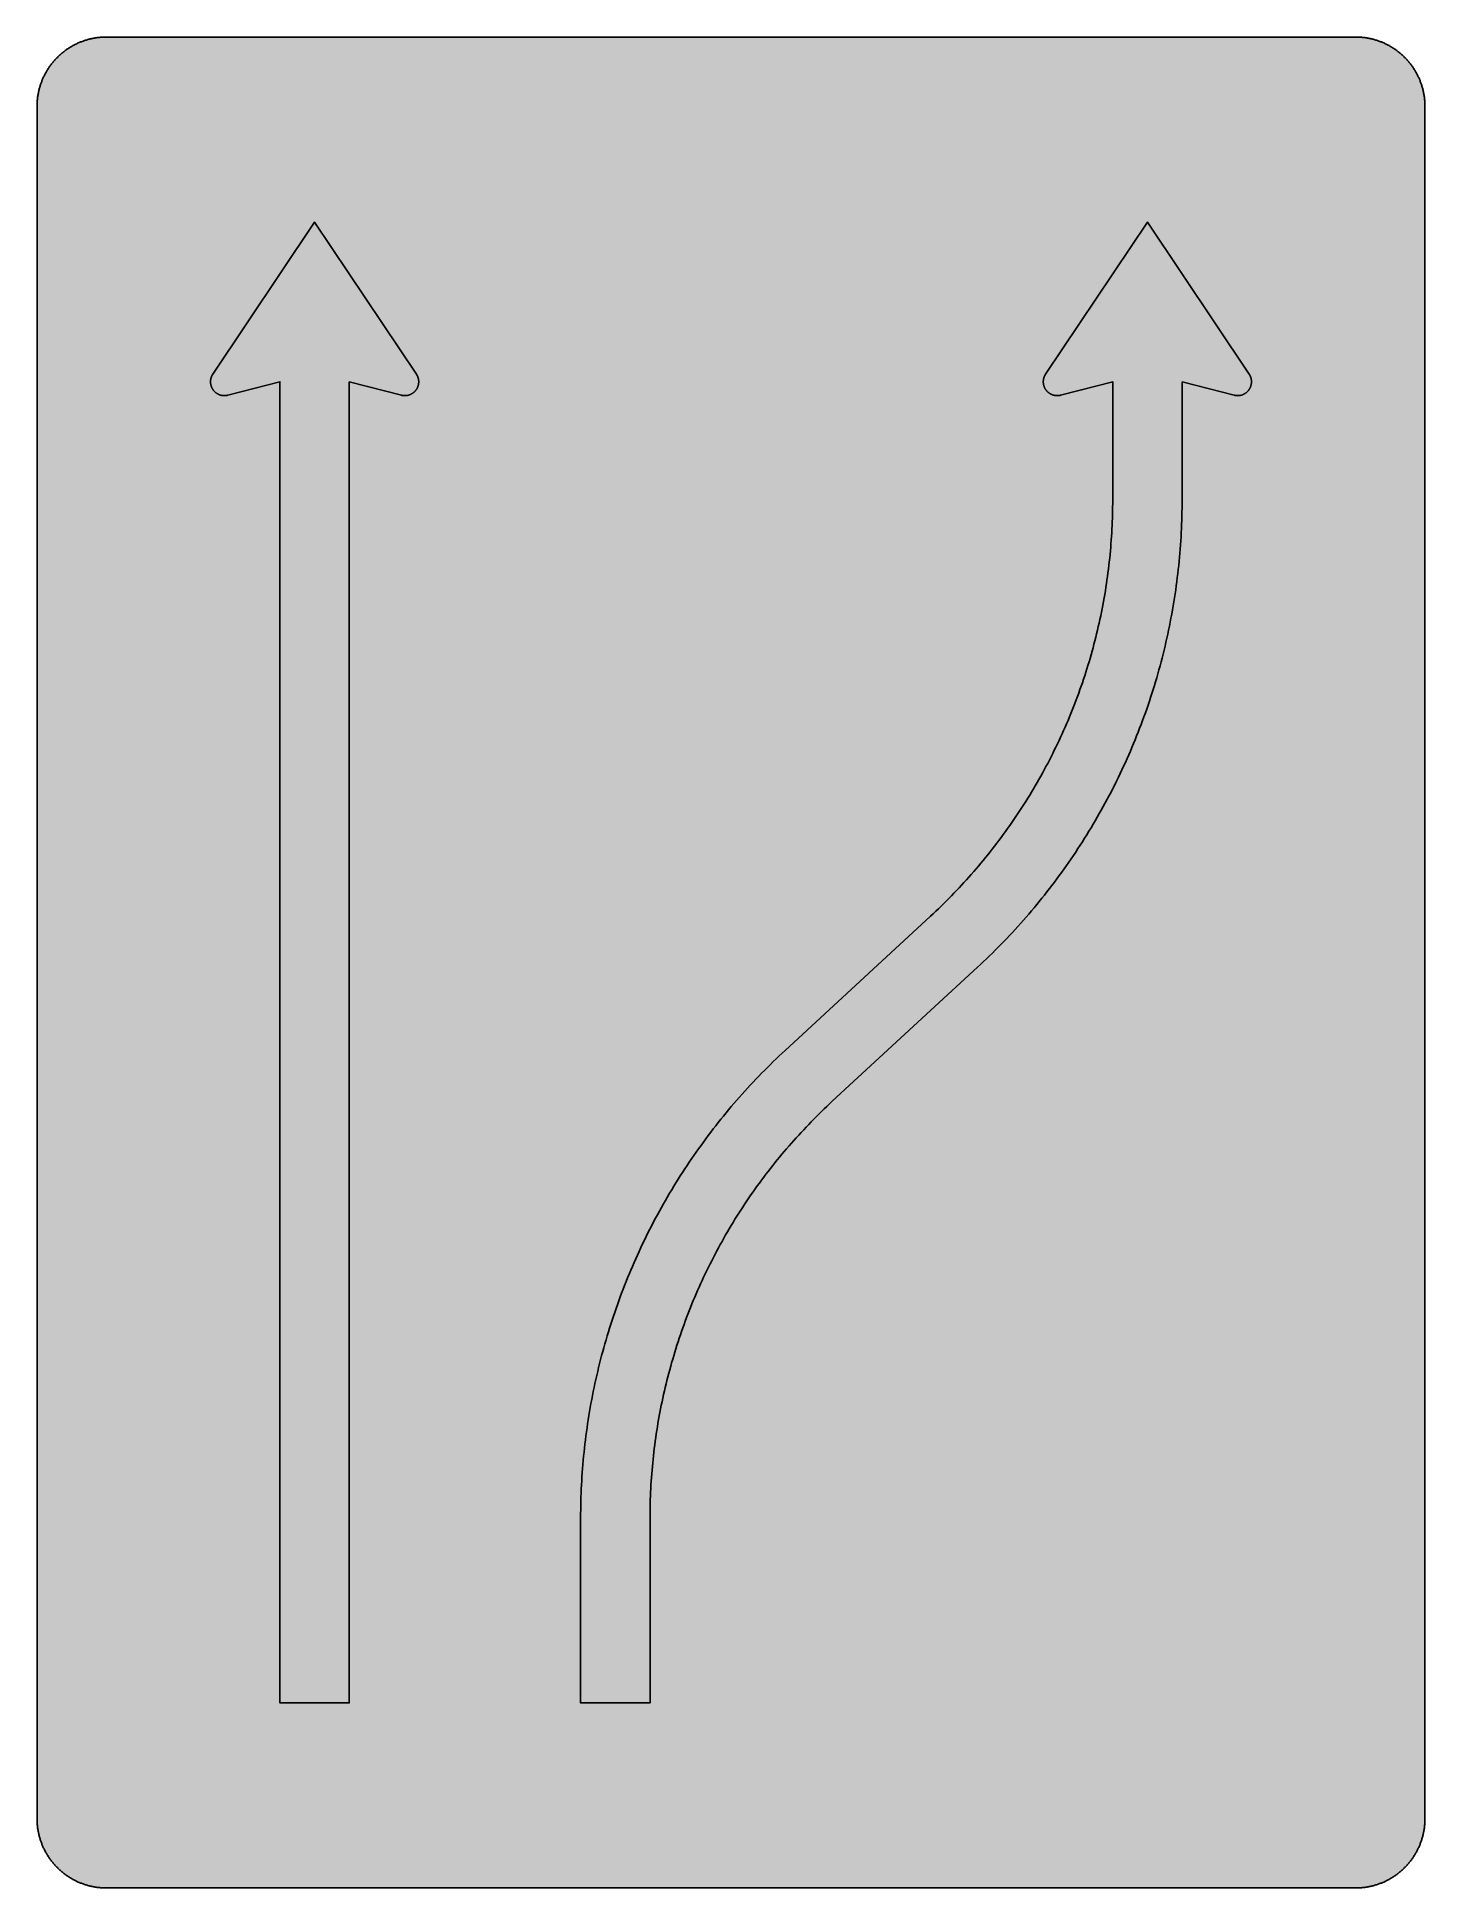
# Model space of a CAD drawing. Header units: millimetres. Extents: x 0 to 423, y 0 to 564.
import ezdxf

# ---------------------------------------------------------------- set-up
doc = ezdxf.new("R2010")
doc.units = ezdxf.units.MM

msp = doc.modelspace()

# ---------------------------------------------------------------- hatches: boundary and pattern name
for color, points in [(254, [(402.2189, 0.0537), (402.4808, 0.0533), (402.7424, 0.0584), (403.0066, 0.066), (403.2682, 0.0787), (403.5298, 0.094), (403.7889, 0.1118), (404.0505, 0.1321), (404.3096, 0.1549), (404.5687, 0.1829), (404.8277, 0.2134), (405.0868, 0.2464), (405.3434, 0.2845), (405.5999, 0.3251), (405.8564, 0.3683), (406.113, 0.414), (406.367, 0.4623), (406.621, 0.5156), (406.875, 0.5715), (407.1264, 0.6299), (407.3779, 0.6909), (407.6268, 0.7544), (407.8783, 0.823), (408.1272, 0.8941), (408.3736, 0.9677), (408.62, 1.0439), (408.8663, 1.1227), (409.1102, 1.2065), (409.354, 1.2903), (409.5979, 1.3792), (409.8392, 1.4707), (410.0805, 1.5672), (410.3192, 1.6637), (410.5554, 1.7628), (410.7942, 1.8669), (411.0279, 1.9736), (411.2616, 2.0803), (411.4952, 2.192), (411.7264, 2.3089), (411.9575, 2.4257), (412.1861, 2.5451), (412.4122, 2.6695), (412.6382, 2.794), (412.8643, 2.9235), (413.0853, 3.0556), (413.3063, 3.1877), (413.5272, 3.3249), (413.7457, 3.4646), (413.9616, 3.6068), (414.1775, 3.7541), (414.3908, 3.9014), (414.6017, 4.0513), (414.8125, 4.2037), (415.0208, 4.3612), (415.2265, 4.5187), (415.4297, 4.6812), (415.6329, 4.8438), (415.8336, 5.0114), (416.0342, 5.1816), (416.2298, 5.3518), (416.4254, 5.527), (416.6184, 5.7048), (416.8089, 5.8826), (416.9994, 6.0655), (417.1848, 6.2509), (417.3703, 6.4389), (417.5531, 6.6269), (417.7335, 6.8174), (417.9087, 7.0104), (418.084, 7.206), (418.2567, 7.4041), (418.4244, 7.6022), (418.592, 7.8029), (418.7546, 8.0061), (418.9171, 8.2118), (419.0746, 8.4176), (419.2321, 8.6258), (419.3845, 8.8341), (419.5369, 9.0475), (419.6842, 9.2608), (419.829, 9.4742), (419.9712, 9.6926), (420.1109, 9.9085), (420.2481, 10.1295), (420.3827, 10.3505), (420.5148, 10.574), (420.6418, 10.7975), (420.7688, 11.0236), (420.8907, 11.2522), (421.0126, 11.4808), (421.1295, 11.7094), (421.2438, 11.9405), (421.3555, 12.1742), (421.4647, 12.4079), (421.5689, 12.6441), (421.673, 12.8803), (421.7746, 13.1191), (421.8711, 13.3579), (421.9651, 13.5966), (422.0566, 13.8379), (422.1455, 14.0818), (422.2318, 14.3256), (422.3131, 14.5694), (422.3918, 14.8158), (422.4706, 15.0622), (422.5442, 15.3111), (422.6128, 15.56), (422.6814, 15.809), (422.7449, 16.0604), (422.8084, 16.3119), (422.8668, 16.5633), (422.9227, 16.8148), (422.9735, 17.0688), (423.0243, 17.3253), (423.07, 17.5793), (423.1132, 17.8359), (423.1513, 18.0924), (423.1894, 18.3515), (423.2224, 18.608), (423.2529, 18.8671), (423.2808, 19.1262), (423.3037, 19.3878), (423.3266, 19.6469), (423.3443, 19.9085), (423.357, 20.1701), (423.3697, 20.4318), (423.3774, 20.6934), (423.3824, 20.955), (423.385, 21.2192), (423.3855, 543.3314), (423.3824, 543.593), (423.3774, 543.8546), (423.3697, 544.1188), (423.357, 544.3804), (423.3443, 544.642), (423.3266, 544.9011), (423.3037, 545.1627), (423.2808, 545.4218), (423.2529, 545.6809), (423.2224, 545.94), (423.1894, 546.1991), (423.1513, 546.4556), (423.1132, 546.7121), (423.07, 546.9687), (423.0243, 547.2227), (422.9735, 547.4792), (422.9227, 547.7332), (422.8668, 547.9847), (422.8084, 548.2387), (422.7449, 548.4876), (422.6814, 548.7391), (422.6128, 548.988), (422.5442, 549.2369), (422.4706, 549.4858), (422.3918, 549.7322), (422.3131, 549.9786), (422.2318, 550.2224), (422.1455, 550.4663), (422.0566, 550.7076), (421.9651, 550.9489), (421.8711, 551.1902), (421.7746, 551.4289), (421.673, 551.6677), (421.5689, 551.9039), (421.4647, 552.1401), (421.3555, 552.3738), (421.2438, 552.6049), (421.1295, 552.8386), (421.0126, 553.0672), (420.8907, 553.2958), (420.7688, 553.5244), (420.6418, 553.7505), (420.5148, 553.974), (420.3827, 554.1975), (420.2481, 554.4185), (420.1109, 554.6369), (419.9712, 554.8554), (419.829, 555.0738), (419.6842, 555.2872), (419.5369, 555.5005), (419.3845, 555.7114), (419.2321, 555.9222), (419.0746, 556.1305), (418.9171, 556.3362), (418.7546, 556.5419), (418.592, 556.7451), (418.4244, 556.9458), (418.2567, 557.1439), (418.084, 557.342), (417.9087, 557.5351), (417.7335, 557.7281), (417.5531, 557.9212), (417.3703, 558.1091), (417.1848, 558.2971), (416.9994, 558.4825), (416.8089, 558.6628), (416.6184, 558.8432), (416.4254, 559.021), (416.2298, 559.1937), (416.0342, 559.3664), (415.8336, 559.5366), (415.6329, 559.7017), (415.4297, 559.8668), (415.2265, 560.0268), (415.0208, 560.1868), (414.8125, 560.3418), (414.6017, 560.4967), (414.3908, 560.6466), (414.1775, 560.7939), (413.9616, 560.9387), (413.7457, 561.0835), (413.5272, 561.2232), (413.3063, 561.3603), (413.0853, 561.4924), (412.8643, 561.6245), (412.6382, 561.754), (412.4122, 561.8785), (412.1861, 562.0029), (411.9575, 562.1223), (411.7264, 562.2392), (411.4952, 562.356), (411.2616, 562.4678), (411.0279, 562.5744), (410.7942, 562.6811), (410.5554, 562.7853), (410.3192, 562.8843), (410.0805, 562.9834), (409.8392, 563.0774), (409.5979, 563.1688), (409.354, 563.2577), (409.1102, 563.3415), (408.8663, 563.4253), (408.62, 563.5041), (408.3736, 563.5803), (408.1272, 563.6539), (407.8783, 563.7251), (407.6268, 563.7936), (407.3779, 563.8571), (407.1264, 563.9206), (406.875, 563.9791), (406.621, 564.0349), (406.367, 564.0857), (406.113, 564.1365), (405.8564, 564.1823), (405.5999, 564.2254), (405.3434, 564.2635), (405.0868, 564.3016), (404.8277, 564.3347), (404.5687, 564.3651), (404.3096, 564.3931), (404.0505, 564.4185), (403.7889, 564.4388), (403.5298, 564.4566), (403.2682, 564.4718), (403.0066, 564.482), (402.7424, 564.4896), (402.4808, 564.4947), (402.2166, 564.4972), (21.2189, 564.4981), (20.955, 564.4947), (20.6934, 564.4896), (20.4292, 564.482), (20.1676, 564.4718), (19.906, 564.4566), (19.6469, 564.4388), (19.3853, 564.4185), (19.1262, 564.3931), (18.8671, 564.3651), (18.608, 564.3347), (18.349, 564.3016), (18.0924, 564.2635), (17.8359, 564.2254), (17.5793, 564.1823), (17.3253, 564.1365), (17.0688, 564.0857), (16.8148, 564.0349), (16.5633, 563.9791), (16.3093, 563.9206), (16.0579, 563.8571), (15.809, 563.7936), (15.56, 563.7251), (15.3111, 563.6539), (15.0622, 563.5803), (14.8158, 563.5041), (14.5694, 563.4253), (14.3256, 563.3415), (14.0818, 563.2577), (13.8379, 563.1688), (13.5966, 563.0774), (13.3579, 562.9834), (13.1191, 562.8843), (12.8803, 562.7853), (12.6441, 562.6811), (12.4079, 562.5744), (12.1742, 562.4678), (11.9405, 562.356), (11.7094, 562.2392), (11.4808, 562.1223), (11.2522, 562.0029), (11.0236, 561.8785), (10.7975, 561.754), (10.574, 561.6245), (10.3505, 561.4924), (10.1295, 561.3603), (9.9111, 561.2232), (9.6926, 561.0835), (9.4742, 560.9387), (9.2608, 560.7939), (9.0475, 560.6466), (8.8341, 560.4967), (8.6258, 560.3418), (8.4176, 560.1868), (8.2118, 560.0268), (8.0061, 559.8668), (7.8029, 559.7017), (7.6022, 559.5366), (7.4041, 559.3664), (7.206, 559.1937), (7.0129, 559.021), (6.8174, 558.8432), (6.6269, 558.6628), (6.4389, 558.4825), (6.2509, 558.2971), (6.0655, 558.1091), (5.8852, 557.9212), (5.7048, 557.7281), (5.527, 557.5351), (5.3518, 557.342), (5.1816, 557.1439), (5.0114, 556.9458), (4.8463, 556.7451), (4.6812, 556.5419), (4.5187, 556.3362), (4.3612, 556.1305), (4.2062, 555.9222), (4.0513, 555.7114), (3.9014, 555.5005), (3.7541, 555.2872), (3.6068, 555.0738), (3.4646, 554.8554), (3.3249, 554.6369), (3.1877, 554.4185), (3.0556, 554.1975), (2.9235, 553.974), (2.794, 553.7505), (2.6695, 553.5244), (2.5451, 553.2958), (2.4257, 553.0672), (2.3063, 552.8386), (2.192, 552.6049), (2.0803, 552.3738), (1.971, 552.1401), (1.8669, 551.9039), (1.7628, 551.6677), (1.6637, 551.4289), (1.5646, 551.1902), (1.4707, 550.9489), (1.3792, 550.7076), (1.2903, 550.4663), (1.2065, 550.2224), (1.1227, 549.9786), (1.0439, 549.7322), (0.9652, 549.4858), (0.8915, 549.2369), (0.823, 548.988), (0.7544, 548.7391), (0.6883, 548.4876), (0.6274, 548.2387), (0.569, 547.9847), (0.5131, 547.7332), (0.4623, 547.4792), (0.4115, 547.2227), (0.3658, 546.9687), (0.3226, 546.7121), (0.2819, 546.4556), (0.2464, 546.1991), (0.2134, 545.94), (0.1829, 545.6809), (0.1549, 545.4218), (0.1295, 545.1627), (0.1092, 544.9011), (0.0914, 544.642), (0.0762, 544.3804), (0.066, 544.1188), (0.0584, 543.8546), (0.0533, 543.593), (0.0508, 543.3314), (0.0522, 21.2203), (0.0533, 20.955), (0.0584, 20.6934), (0.066, 20.4318), (0.0762, 20.1701), (0.0914, 19.9085), (0.1092, 19.6469), (0.1295, 19.3878), (0.1549, 19.1262), (0.1829, 18.8671), (0.2134, 18.608), (0.2464, 18.3515), (0.2819, 18.0924), (0.3226, 17.8359), (0.3658, 17.5793), (0.4115, 17.3253), (0.4623, 17.0688), (0.5131, 16.8148), (0.569, 16.5633), (0.6274, 16.3119), (0.6883, 16.0604), (0.7544, 15.809), (0.823, 15.56), (0.8915, 15.3111), (0.9652, 15.0622), (1.0439, 14.8158), (1.1227, 14.5694), (1.2065, 14.3256), (1.2903, 14.0818), (1.3792, 13.8379), (1.4707, 13.5966), (1.5646, 13.3579), (1.6637, 13.1191), (1.7628, 12.8803), (1.8669, 12.6441), (1.971, 12.4079), (2.0803, 12.1742), (2.192, 11.9405), (2.3063, 11.7094), (2.4257, 11.4808), (2.5451, 11.2522), (2.6695, 11.0236), (2.794, 10.7975), (2.9235, 10.574), (3.0556, 10.3505), (3.1877, 10.1295), (3.3249, 9.9085), (3.4646, 9.6926), (3.6068, 9.4742), (3.7541, 9.2608), (3.9014, 9.0475), (4.0513, 8.8341), (4.2062, 8.6258), (4.3612, 8.4176), (4.5187, 8.2118), (4.6812, 8.0061), (4.8463, 7.8029), (5.0114, 7.6022), (5.1816, 7.4041), (5.3518, 7.206), (5.527, 7.0104), (5.7048, 6.8174), (5.8852, 6.6269), (6.0655, 6.4389), (6.2509, 6.2509), (6.4389, 6.0655), (6.6269, 5.8826), (6.8174, 5.7048), (7.0129, 5.527), (7.206, 5.3518), (7.4041, 5.1816), (7.6022, 5.0114), (7.8029, 4.8438), (8.0061, 4.6812), (8.2118, 4.5187), (8.4176, 4.3612), (8.6258, 4.2037), (8.8341, 4.0513), (9.0475, 3.9014), (9.2608, 3.7541), (9.4742, 3.6068), (9.6926, 3.4646), (9.9111, 3.3249), (10.1295, 3.1877), (10.3505, 3.0556), (10.574, 2.9235), (10.7975, 2.794), (11.0236, 2.6695), (11.2522, 2.5451), (11.4808, 2.4257), (11.7094, 2.3089), (11.9405, 2.192), (12.1742, 2.0803), (12.4079, 1.9736), (12.6441, 1.8669), (12.8803, 1.7628), (13.1191, 1.6637), (13.3579, 1.5672), (13.5966, 1.4707), (13.8379, 1.3792), (14.0818, 1.2903), (14.3256, 1.2065), (14.5694, 1.1227), (14.8158, 1.0439), (15.0622, 0.9677), (15.3111, 0.8941), (15.56, 0.823), (15.809, 0.7544), (16.0579, 0.6909), (16.3093, 0.6299), (16.5633, 0.5715), (16.8148, 0.5156), (17.0688, 0.4623), (17.3253, 0.414), (17.5793, 0.3683), (17.8359, 0.3251), (18.0924, 0.2845), (18.349, 0.2464), (18.608, 0.2134), (18.8671, 0.1829), (19.1262, 0.1549), (19.3853, 0.1321), (19.6469, 0.1118), (19.906, 0.094), (20.1676, 0.0787), (20.4292, 0.066), (20.6934, 0.0584), (20.955, 0.0533), (21.2166, 0.0533)]), (59, [(95.3022, 459.3703), (111.1772, 455.2703), (111.191, 455.2645), (111.2088, 455.262), (111.2241, 455.2569), (111.2418, 455.2518), (111.2571, 455.2493), (111.2723, 455.2442), (111.2901, 455.2417), (111.3053, 455.2366), (111.3231, 455.234), (111.3384, 455.2315), (111.3561, 455.2264), (111.3714, 455.2239), (111.3892, 455.2213), (111.4044, 455.2163), (111.4196, 455.2137), (111.4374, 455.2112), (111.4527, 455.2086), (111.4704, 455.2036), (111.4857, 455.201), (111.5035, 455.1985), (111.5187, 455.1959), (111.5365, 455.1934), (111.5517, 455.1909), (111.5695, 455.1883), (111.5847, 455.1858), (111.6025, 455.1832), (111.6178, 455.1807), (111.6355, 455.1782), (111.6508, 455.1756), (111.6686, 455.1731), (111.6838, 455.1705), (111.7016, 455.168), (111.7168, 455.168), (111.7346, 455.1655), (111.7498, 455.1629), (111.7676, 455.1604), (111.7829, 455.1604), (111.8006, 455.1578), (111.8184, 455.1553), (111.8337, 455.1553), (111.8514, 455.1528), (111.8667, 455.1502), (111.8845, 455.1502), (111.8997, 455.1477), (111.9175, 455.1477), (111.9327, 455.1451), (111.9505, 455.1451), (111.9683, 455.1451), (111.9835, 455.1426), (112.0013, 455.1426), (112.0165, 455.1401), (112.0343, 455.1401), (112.0496, 455.1401), (112.0673, 455.1401), (112.0851, 455.1375), (112.1004, 455.1375), (112.1181, 455.1375), (112.1334, 455.1375), (112.1512, 455.1375), (112.1664, 455.135), (112.1842, 455.135), (112.202, 455.135), (112.2172, 455.135), (112.235, 455.135), (112.3442, 455.1375), (112.4534, 455.1401), (112.5601, 455.1477), (112.6668, 455.1578), (112.7735, 455.1705), (112.8801, 455.1832), (112.9843, 455.201), (113.0884, 455.2213), (113.19, 455.2442), (113.2916, 455.2696), (113.3932, 455.295), (113.4923, 455.3255), (113.5913, 455.3585), (113.6904, 455.3915), (113.7869, 455.4296), (113.8834, 455.4677), (113.9774, 455.5084), (114.0689, 455.5541), (114.1628, 455.5998), (114.2517, 455.6455), (114.3406, 455.6963), (114.4295, 455.7497), (114.5159, 455.803), (114.6023, 455.8589), (114.6861, 455.9173), (114.7674, 455.9757), (114.8486, 456.0392), (114.9274, 456.1027), (115.0061, 456.1688), (115.0798, 456.2348), (115.156, 456.3034), (115.2271, 456.3745), (115.2982, 456.4482), (115.3668, 456.5218), (115.4354, 456.598), (115.5014, 456.6768), (115.5649, 456.7555), (115.6259, 456.8368), (115.6868, 456.9181), (115.7453, 457.0019), (115.8011, 457.0882), (115.8545, 457.1746), (115.9078, 457.261), (115.9561, 457.3499), (116.0043, 457.4413), (116.0501, 457.5327), (116.0932, 457.6267), (116.1339, 457.7207), (116.1745, 457.8172), (116.2101, 457.9137), (116.2456, 458.0103), (116.2761, 458.1093), (116.3066, 458.2109), (116.3345, 458.31), (116.3599, 458.4116), (116.3828, 458.5157), (116.4006, 458.6199), (116.4184, 458.724), (116.4336, 458.8307), (116.4463, 458.9374), (116.4565, 459.044), (116.4615, 459.1507), (116.4666, 459.2599), (116.4666, 459.3692), (116.4666, 459.4073), (116.4666, 459.4479), (116.4666, 459.486), (116.4641, 459.5266), (116.4641, 459.5647), (116.4615, 459.6054), (116.459, 459.6435), (116.4565, 459.6816), (116.4539, 459.7222), (116.4488, 459.7603), (116.4463, 459.7984), (116.4412, 459.8365), (116.4361, 459.8772), (116.4311, 459.9153), (116.426, 459.9534), (116.4209, 459.9915), (116.4158, 460.0321), (116.4082, 460.0702), (116.4031, 460.1083), (116.3955, 460.1464), (116.3879, 460.1845), (116.3803, 460.2226), (116.3726, 460.2607), (116.365, 460.2988), (116.3549, 460.3369), (116.3472, 460.375), (116.3371, 460.4131), (116.3269, 460.4487), (116.3168, 460.4868), (116.3066, 460.5249), (116.2964, 460.563), (116.2863, 460.5985), (116.2736, 460.6366), (116.2609, 460.6722), (116.2507, 460.7103), (116.238, 460.7484), (116.2253, 460.7839), (116.2126, 460.8195), (116.1974, 460.8576), (116.1847, 460.8932), (116.1694, 460.9287), (116.1542, 460.9668), (116.1415, 461.0024), (116.1263, 461.0379), (116.111, 461.0735), (116.0932, 461.1091), (116.078, 461.1446), (116.0602, 461.1802), (116.045, 461.2157), (116.0272, 461.2488), (116.0094, 461.2843), (115.9916, 461.3199), (115.9739, 461.3529), (115.9561, 461.3885), (115.9358, 461.424), (115.918, 461.457), (115.8977, 461.4901), (115.8773, 461.5256), (115.857, 461.5586), (115.8367, 461.5917), (115.8164, 461.6247), (115.7961, 461.6577), (115.7732, 461.6907), (115.7529, 461.7237), (84.7189, 508.0536), (53.6857, 461.7251), (53.6626, 461.6907), (53.6423, 461.6577), (53.6194, 461.6247), (53.5991, 461.5917), (53.5788, 461.5586), (53.5584, 461.5256), (53.5381, 461.4901), (53.5203, 461.457), (53.5, 461.424), (53.4822, 461.3885), (53.4619, 461.3529), (53.4441, 461.3199), (53.4264, 461.2843), (53.4086, 461.2488), (53.3933, 461.2157), (53.3756, 461.1802), (53.3578, 461.1446), (53.3425, 461.1091), (53.3273, 461.0735), (53.3121, 461.0379), (53.2968, 461.0024), (53.2816, 460.9668), (53.2663, 460.9287), (53.2511, 460.8932), (53.2384, 460.8576), (53.2257, 460.8195), (53.2105, 460.7839), (53.1978, 460.7484), (53.1851, 460.7103), (53.1749, 460.6722), (53.1622, 460.6366), (53.1495, 460.5985), (53.1393, 460.563), (53.1292, 460.5249), (53.119, 460.4868), (53.1089, 460.4487), (53.0987, 460.4131), (53.0885, 460.375), (53.0809, 460.3369), (53.0708, 460.2988), (53.0631, 460.2607), (53.0555, 460.2226), (53.0479, 460.1845), (53.0403, 460.1464), (53.0327, 460.1083), (53.025, 460.0702), (53.02, 460.0321), (53.0149, 459.9915), (53.0073, 459.9534), (53.0022, 459.9153), (52.9971, 459.8772), (52.9946, 459.8365), (52.9895, 459.7984), (52.9869, 459.7603), (52.9819, 459.7222), (52.9793, 459.6816), (52.9768, 459.6435), (52.9742, 459.6054), (52.9717, 459.5647), (52.9717, 459.5266), (52.9692, 459.486), (52.9692, 459.4479), (52.9666, 459.4073), (52.9666, 459.3692), (52.9692, 459.2599), (52.9742, 459.1507), (52.9793, 459.044), (52.9895, 458.9374), (53.0022, 458.8307), (53.0174, 458.724), (53.0327, 458.6199), (53.053, 458.5157), (53.0758, 458.4116), (53.1012, 458.31), (53.1292, 458.2109), (53.1571, 458.1093), (53.1901, 458.0103), (53.2257, 457.9137), (53.2613, 457.8172), (53.2994, 457.7207), (53.3425, 457.6267), (53.3857, 457.5327), (53.4314, 457.4413), (53.4797, 457.3499), (53.528, 457.261), (53.5813, 457.1746), (53.6346, 457.0882), (53.6905, 457.0019), (53.7489, 456.9181), (53.8099, 456.8368), (53.8709, 456.7555), (53.9344, 456.6768), (54.0004, 456.598), (54.0664, 456.5218), (54.1376, 456.4482), (54.2087, 456.3745), (54.2798, 456.3034), (54.356, 456.2348), (54.4297, 456.1688), (54.5084, 456.1027), (54.5871, 456.0392), (54.6684, 455.9757), (54.7497, 455.9173), (54.8335, 455.8589), (54.9199, 455.803), (55.0062, 455.7497), (55.0951, 455.6963), (55.184, 455.6455), (55.2729, 455.5998), (55.3669, 455.5541), (55.4584, 455.5084), (55.5523, 455.4677), (55.6489, 455.4296), (55.7454, 455.3915), (55.8444, 455.3585), (55.9435, 455.3255), (56.0426, 455.295), (56.1442, 455.2696), (56.2458, 455.2442), (56.3474, 455.2213), (56.4515, 455.201), (56.5556, 455.1832), (56.6623, 455.1705), (56.769, 455.1578), (56.8757, 455.1477), (56.9824, 455.1401), (57.0916, 455.1375), (57.2008, 455.135), (57.2186, 455.135), (57.2338, 455.135), (57.2516, 455.135), (57.2668, 455.135), (57.2846, 455.1375), (57.3024, 455.1375), (57.3176, 455.1375), (57.3354, 455.1375), (57.3532, 455.1375), (57.3684, 455.1401), (57.3862, 455.1401), (57.4015, 455.1401), (57.4192, 455.1401), (57.4345, 455.1426), (57.4523, 455.1426), (57.47, 455.1451), (57.4853, 455.1451), (57.5031, 455.1451), (57.5183, 455.1477), (57.5361, 455.1477), (57.5513, 455.1502), (57.5691, 455.1502), (57.5869, 455.1528), (57.6021, 455.1553), (57.6199, 455.1553), (57.6351, 455.1578), (57.6529, 455.1604), (57.6682, 455.1604), (57.6859, 455.1629), (57.7012, 455.1655), (57.719, 455.168), (57.7342, 455.168), (57.752, 455.1705), (57.7698, 455.1731), (57.785, 455.1756), (57.8028, 455.1782), (57.818, 455.1807), (57.8358, 455.1832), (57.851, 455.1858), (57.8688, 455.1883), (57.8841, 455.1909), (57.8993, 455.1934), (57.9171, 455.1959), (57.9323, 455.1985), (57.9501, 455.201), (57.9653, 455.2036), (57.9831, 455.2086), (57.9984, 455.2112), (58.0161, 455.2137), (58.0314, 455.2163), (58.0492, 455.2213), (58.0644, 455.2239), (58.0796, 455.2264), (58.0974, 455.2315), (58.1127, 455.234), (58.1304, 455.2366), (58.1457, 455.2417), (58.1609, 455.2442), (58.1787, 455.2493), (58.1939, 455.2518), (58.2117, 455.2569), (58.227, 455.262), (58.2422, 455.2645), (58.26, 455.2696), (74.1355, 459.3703), (74.1355, 56.4981), (95.3022, 56.4981)]), (59, [(349.3022, 459.3703), (365.1772, 455.2703), (365.191, 455.2645), (365.2088, 455.262), (365.2241, 455.2569), (365.2418, 455.2518), (365.2571, 455.2493), (365.2723, 455.2442), (365.2901, 455.2417), (365.3053, 455.2366), (365.3231, 455.234), (365.3384, 455.2315), (365.3561, 455.2264), (365.3714, 455.2239), (365.3892, 455.2213), (365.4044, 455.2163), (365.4196, 455.2137), (365.4374, 455.2112), (365.4527, 455.2086), (365.4704, 455.2036), (365.4857, 455.201), (365.5035, 455.1985), (365.5187, 455.1959), (365.5365, 455.1934), (365.5517, 455.1909), (365.5695, 455.1883), (365.5847, 455.1858), (365.6025, 455.1832), (365.6178, 455.1807), (365.6355, 455.1782), (365.6508, 455.1756), (365.6686, 455.1731), (365.6838, 455.1705), (365.7016, 455.168), (365.7168, 455.168), (365.7346, 455.1655), (365.7498, 455.1629), (365.7676, 455.1604), (365.7829, 455.1604), (365.8006, 455.1578), (365.8184, 455.1553), (365.8337, 455.1553), (365.8514, 455.1528), (365.8667, 455.1502), (365.8845, 455.1502), (365.8997, 455.1477), (365.9175, 455.1477), (365.9327, 455.1451), (365.9505, 455.1451), (365.9683, 455.1451), (365.9835, 455.1426), (366.0013, 455.1426), (366.0165, 455.1401), (366.0343, 455.1401), (366.0496, 455.1401), (366.0673, 455.1401), (366.0851, 455.1375), (366.1004, 455.1375), (366.1181, 455.1375), (366.1334, 455.1375), (366.1512, 455.1375), (366.1664, 455.135), (366.1842, 455.135), (366.202, 455.135), (366.2172, 455.135), (366.235, 455.135), (366.3442, 455.1375), (366.4534, 455.1401), (366.5601, 455.1477), (366.6668, 455.1578), (366.7735, 455.1705), (366.8801, 455.1832), (366.9843, 455.201), (367.0884, 455.2213), (367.19, 455.2442), (367.2916, 455.2696), (367.3932, 455.295), (367.4923, 455.3255), (367.5913, 455.3585), (367.6904, 455.3915), (367.7869, 455.4296), (367.8834, 455.4677), (367.9774, 455.5084), (368.0689, 455.5541), (368.1628, 455.5998), (368.2517, 455.6455), (368.3406, 455.6963), (368.4295, 455.7497), (368.5159, 455.803), (368.6023, 455.8589), (368.6861, 455.9173), (368.7674, 455.9757), (368.8486, 456.0392), (368.9274, 456.1027), (369.0061, 456.1688), (369.0798, 456.2348), (369.156, 456.3034), (369.2271, 456.3745), (369.2982, 456.4482), (369.3668, 456.5218), (369.4354, 456.598), (369.5014, 456.6768), (369.5649, 456.7555), (369.6259, 456.8368), (369.6868, 456.9181), (369.7453, 457.0019), (369.8011, 457.0882), (369.8545, 457.1746), (369.9078, 457.261), (369.9561, 457.3499), (370.0043, 457.4413), (370.0501, 457.5327), (370.0932, 457.6267), (370.1339, 457.7207), (370.1745, 457.8172), (370.2101, 457.9137), (370.2456, 458.0103), (370.2761, 458.1093), (370.3066, 458.2109), (370.3345, 458.31), (370.3599, 458.4116), (370.3828, 458.5157), (370.4006, 458.6199), (370.4184, 458.724), (370.4336, 458.8307), (370.4463, 458.9374), (370.4565, 459.044), (370.4615, 459.1507), (370.4666, 459.2599), (370.4666, 459.3692), (370.4666, 459.4073), (370.4666, 459.4479), (370.4666, 459.486), (370.4641, 459.5266), (370.4641, 459.5647), (370.4615, 459.6054), (370.459, 459.6435), (370.4565, 459.6816), (370.4539, 459.7222), (370.4488, 459.7603), (370.4463, 459.7984), (370.4412, 459.8365), (370.4361, 459.8772), (370.4311, 459.9153), (370.426, 459.9534), (370.4209, 459.9915), (370.4158, 460.0321), (370.4082, 460.0702), (370.4031, 460.1083), (370.3955, 460.1464), (370.3879, 460.1845), (370.3803, 460.2226), (370.3726, 460.2607), (370.365, 460.2988), (370.3549, 460.3369), (370.3472, 460.375), (370.3371, 460.4131), (370.3269, 460.4487), (370.3168, 460.4868), (370.3066, 460.5249), (370.2964, 460.563), (370.2863, 460.5985), (370.2736, 460.6366), (370.2609, 460.6722), (370.2507, 460.7103), (370.238, 460.7484), (370.2253, 460.7839), (370.2126, 460.8195), (370.1974, 460.8576), (370.1847, 460.8932), (370.1694, 460.9287), (370.1542, 460.9668), (370.1415, 461.0024), (370.1263, 461.0379), (370.111, 461.0735), (370.0932, 461.1091), (370.078, 461.1446), (370.0602, 461.1802), (370.045, 461.2157), (370.0272, 461.2488), (370.0094, 461.2843), (369.9916, 461.3199), (369.9739, 461.3529), (369.9561, 461.3885), (369.9358, 461.424), (369.918, 461.457), (369.8977, 461.4901), (369.8773, 461.5256), (369.857, 461.5586), (369.8367, 461.5917), (369.8164, 461.6247), (369.7961, 461.6577), (369.7732, 461.6907), (369.7529, 461.7237), (338.7189, 508.0536), (307.6857, 461.7251), (307.6626, 461.6907), (307.6423, 461.6577), (307.6194, 461.6247), (307.5991, 461.5917), (307.5788, 461.5586), (307.5584, 461.5256), (307.5381, 461.4901), (307.5203, 461.457), (307.5, 461.424), (307.4822, 461.3885), (307.4619, 461.3529), (307.4441, 461.3199), (307.4264, 461.2843), (307.4086, 461.2488), (307.3933, 461.2157), (307.3756, 461.1802), (307.3578, 461.1446), (307.3425, 461.1091), (307.3273, 461.0735), (307.3121, 461.0379), (307.2968, 461.0024), (307.2816, 460.9668), (307.2663, 460.9287), (307.2511, 460.8932), (307.2384, 460.8576), (307.2257, 460.8195), (307.2105, 460.7839), (307.1978, 460.7484), (307.1851, 460.7103), (307.1749, 460.6722), (307.1622, 460.6366), (307.1495, 460.5985), (307.1393, 460.563), (307.1292, 460.5249), (307.119, 460.4868), (307.1089, 460.4487), (307.0987, 460.4131), (307.0885, 460.375), (307.0809, 460.3369), (307.0708, 460.2988), (307.0631, 460.2607), (307.0555, 460.2226), (307.0479, 460.1845), (307.0403, 460.1464), (307.0327, 460.1083), (307.025, 460.0702), (307.02, 460.0321), (307.0149, 459.9915), (307.0073, 459.9534), (307.0022, 459.9153), (306.9971, 459.8772), (306.9946, 459.8365), (306.9895, 459.7984), (306.9869, 459.7603), (306.9819, 459.7222), (306.9793, 459.6816), (306.9768, 459.6435), (306.9742, 459.6054), (306.9717, 459.5647), (306.9717, 459.5266), (306.9692, 459.486), (306.9692, 459.4479), (306.9666, 459.4073), (306.9666, 459.3692), (306.9692, 459.2599), (306.9742, 459.1507), (306.9793, 459.044), (306.9895, 458.9374), (307.0022, 458.8307), (307.0174, 458.724), (307.0327, 458.6199), (307.053, 458.5157), (307.0758, 458.4116), (307.1012, 458.31), (307.1292, 458.2109), (307.1571, 458.1093), (307.1901, 458.0103), (307.2257, 457.9137), (307.2613, 457.8172), (307.2994, 457.7207), (307.3425, 457.6267), (307.3857, 457.5327), (307.4314, 457.4413), (307.4797, 457.3499), (307.528, 457.261), (307.5813, 457.1746), (307.6346, 457.0882), (307.6905, 457.0019), (307.7489, 456.9181), (307.8099, 456.8368), (307.8709, 456.7555), (307.9344, 456.6768), (308.0004, 456.598), (308.0664, 456.5218), (308.1376, 456.4482), (308.2087, 456.3745), (308.2798, 456.3034), (308.356, 456.2348), (308.4297, 456.1688), (308.5084, 456.1027), (308.5871, 456.0392), (308.6684, 455.9757), (308.7497, 455.9173), (308.8335, 455.8589), (308.9199, 455.803), (309.0062, 455.7497), (309.0951, 455.6963), (309.184, 455.6455), (309.2729, 455.5998), (309.3669, 455.5541), (309.4584, 455.5084), (309.5523, 455.4677), (309.6489, 455.4296), (309.7454, 455.3915), (309.8444, 455.3585), (309.9435, 455.3255), (310.0426, 455.295), (310.1442, 455.2696), (310.2458, 455.2442), (310.3474, 455.2213), (310.4515, 455.201), (310.5556, 455.1832), (310.6623, 455.1705), (310.769, 455.1578), (310.8757, 455.1477), (310.9824, 455.1401), (311.0916, 455.1375), (311.2008, 455.135), (311.2186, 455.135), (311.2338, 455.135), (311.2516, 455.135), (311.2694, 455.135), (311.2846, 455.1375), (311.3024, 455.1375), (311.3176, 455.1375), (311.3354, 455.1375), (311.3532, 455.1375), (311.3684, 455.1401), (311.3862, 455.1401), (311.4015, 455.1401), (311.4192, 455.1401), (311.4345, 455.1426), (311.4523, 455.1426), (311.47, 455.1451), (311.4853, 455.1451), (311.5031, 455.1451), (311.5183, 455.1477), (311.5361, 455.1477), (311.5513, 455.1502), (311.5691, 455.1502), (311.5869, 455.1528), (311.6021, 455.1553), (311.6199, 455.1553), (311.6351, 455.1578), (311.6529, 455.1604), (311.6682, 455.1604), (311.6859, 455.1629), (311.7012, 455.1655), (311.719, 455.168), (311.7342, 455.168), (311.752, 455.1705), (311.7698, 455.1731), (311.785, 455.1756), (311.8028, 455.1782), (311.818, 455.1807), (311.8358, 455.1832), (311.851, 455.1858), (311.8688, 455.1883), (311.8841, 455.1909), (311.8993, 455.1934), (311.9171, 455.1959), (311.9323, 455.1985), (311.9501, 455.201), (311.9653, 455.2036), (311.9831, 455.2086), (311.9984, 455.2112), (312.0161, 455.2137), (312.0314, 455.2163), (312.0492, 455.2213), (312.0644, 455.2239), (312.0796, 455.2264), (312.0974, 455.2315), (312.1127, 455.234), (312.1304, 455.2366), (312.1457, 455.2417), (312.1609, 455.2442), (312.1787, 455.2493), (312.1939, 455.2518), (312.2117, 455.2569), (312.227, 455.262), (312.2422, 455.2645), (312.26, 455.2696), (328.1355, 459.3703), (328.1355, 423.387), (328.1299, 422.2674), (328.1197, 421.1498), (328.102, 420.0322), (328.0766, 418.9146), (328.0435, 417.7995), (328.0054, 416.6845), (327.9572, 415.5669), (327.9038, 414.4543), (327.8429, 413.3393), (327.7743, 412.2268), (327.6981, 411.1142), (327.6143, 410.0017), (327.5254, 408.8917), (327.4289, 407.7818), (327.3247, 406.6718), (327.213, 405.5618), (327.0936, 404.4544), (326.9691, 403.3495), (326.837, 402.242), (326.6973, 401.1397), (326.55, 400.0348), (326.3951, 398.9324), (326.2351, 397.8326), (326.0674, 396.7302), (325.8922, 395.6329), (325.7093, 394.5357), (325.5213, 393.4384), (325.3232, 392.3436), (325.12, 391.2489), (324.9117, 390.1567), (324.6933, 389.067), (324.4698, 387.9774), (324.2386, 386.8877), (323.9999, 385.8006), (323.7535, 384.716), (323.502, 383.634), (323.2429, 382.5519), (322.9762, 381.4699), (322.7019, 380.3929), (322.4225, 379.316), (322.1355, 378.239), (321.8409, 377.1671), (321.5411, 376.0953), (321.2313, 375.0259), (320.9163, 373.9566), (320.5963, 372.8923), (320.2661, 371.8281), (319.9308, 370.7663), (319.5879, 369.7046), (319.2399, 368.648), (318.8843, 367.5913), (318.5211, 366.5372), (318.1502, 365.4857), (317.7743, 364.4367), (317.3882, 363.3902), (316.9996, 362.3437), (316.6008, 361.3023), (316.197, 360.2609), (315.7855, 359.222), (315.3689, 358.1883), (314.9448, 357.1545), (314.513, 356.1232), (314.0735, 355.0945), (313.629, 354.0684), (313.1769, 353.0448), (312.7197, 352.0262), (312.2549, 351.0102), (311.7825, 349.9968), (311.3049, 348.9884), (310.8223, 347.98), (310.3321, 346.9792), (309.8368, 345.9785), (309.3339, 344.9828), (308.8234, 343.9897), (308.3077, 343.0016), (307.787, 342.0161), (307.2587, 341.0356), (306.7253, 340.0552), (306.1843, 339.0824), (305.6382, 338.1121), (305.0845, 337.1444), (304.5257, 336.1817), (303.9618, 335.2216), (303.3903, 334.264), (302.8137, 333.314), (302.2321, 332.3641), (301.6428, 331.4217), (301.0459, 330.4794), (300.4464, 329.5447), (299.8394, 328.61), (299.2247, 327.6829), (298.6075, 326.7583), (297.9826, 325.8388), (297.3502, 324.9219), (296.7152, 324.01), (296.0726, 323.1007), (295.4249, 322.1965), (294.7695, 321.2973), (294.1091, 320.4007), (293.4437, 319.5091), (292.7731, 318.6227), (292.0949, 317.7388), (291.4117, 316.8599), (290.7233, 315.9862), (290.0299, 315.1175), (289.3289, 314.2513), (288.6253, 313.3903), (287.9141, 312.5343), (287.1978, 311.6834), (286.4739, 310.835), (285.7475, 309.9918), (285.0134, 309.1536), (284.2743, 308.3204), (283.53, 307.4899), (282.7807, 306.6669), (282.0238, 305.8465), (281.2644, 305.0311), (280.4973, 304.2209), (279.7277, 303.4157), (278.9504, 302.6156), (278.1681, 301.818), (277.3807, 301.0281), (276.5882, 300.2432), (275.7881, 299.4609), (274.9855, 298.6837), (274.1778, 297.9141), (273.3624, 297.147), (272.5445, 296.385), (228.2567, 255.4909), (227.3351, 254.635), (226.4232, 253.7739), (225.5139, 252.9103), (224.6122, 252.0391), (223.7181, 251.1603), (222.8266, 250.2789), (221.9427, 249.3899), (221.0664, 248.4984), (220.1926, 247.5992), (219.3265, 246.695), (218.4679, 245.7856), (217.6145, 244.8712), (216.7661, 243.9492), (215.9254, 243.0247), (215.0897, 242.095), (214.2592, 241.1578), (213.4362, 240.218), (212.6183, 239.2705), (211.8081, 238.3206), (211.0054, 237.363), (210.2053, 236.4029), (209.4128, 235.4351), (208.628, 234.4649), (207.8482, 233.4895), (207.076, 232.5065), (206.309, 231.521), (205.5495, 230.5304), (204.7951, 229.5347), (204.0484, 228.534), (203.3092, 227.5281), (202.5752, 226.5172), (201.8462, 225.5037), (201.1248, 224.4852), (200.4111, 223.459), (199.7024, 222.4329), (199.0014, 221.3991), (198.3054, 220.3602), (197.6196, 219.3188), (196.9364, 218.2724), (196.2633, 217.2208), (195.5952, 216.1642), (194.9323, 215.105), (194.2795, 214.0407), (193.6318, 212.9714), (192.9892, 211.8995), (192.3567, 210.8225), (191.7294, 209.7405), (191.1096, 208.6559), (190.4949, 207.5663), (189.8879, 206.4715), (189.2884, 205.3742), (188.6966, 204.2719), (188.1124, 203.167), (187.5333, 202.057), (186.9618, 200.9419), (186.3979, 199.8243), (185.8391, 198.7042), (185.2905, 197.579), (184.7469, 196.4487), (184.211, 195.3158), (183.6826, 194.1779), (183.1619, 193.0375), (182.6463, 191.8919), (182.1409, 190.7438), (181.6405, 189.5932), (181.1477, 188.4401), (180.6626, 187.2818), (180.1876, 186.1236), (179.7177, 184.9603), (179.2554, 183.7944), (178.8033, 182.626), (178.3563, 181.4576), (177.9194, 180.2841), (177.4876, 179.1081), (177.0634, 177.9295), (176.6494, 176.7484), (176.2404, 175.5673), (175.8417, 174.3812), (175.4505, 173.195), (175.0644, 172.0037), (174.6885, 170.8125), (174.3202, 169.6187), (173.957, 168.4223), (173.6039, 167.2234), (173.2585, 166.022), (172.9207, 164.8181), (172.5905, 163.6141), (172.2679, 162.4076), (171.9529, 161.1986), (171.6481, 159.987), (171.3484, 158.7754), (171.0563, 157.5613), (170.7744, 156.3446), (170.4975, 155.1254), (170.2308, 153.9062), (169.9717, 152.6845), (169.7203, 151.4627), (169.4739, 150.2385), (169.2402, 149.0116), (169.0116, 147.7848), (168.7906, 146.5555), (168.5773, 145.3236), (168.3741, 144.0917), (168.1759, 142.8572), (167.988, 141.6228), (167.8076, 140.3883), (167.6349, 139.1514), (167.4698, 137.9118), (167.3123, 136.6723), (167.165, 135.4303), (167.0228, 134.1882), (166.8907, 132.9461), (166.7662, 131.7015), (166.6494, 130.4569), (166.5402, 129.2098), (166.4386, 127.9627), (166.3471, 126.7155), (166.2608, 125.4658), (166.1846, 124.2162), (166.116, 122.9665), (166.055, 121.7168), (166.0017, 120.4646), (165.9585, 119.2124), (165.9204, 117.9576), (165.8925, 116.7054), (165.8722, 115.4506), (165.8595, 114.1959), (165.8569, 112.9411), (165.8578, 56.4981), (187.0244, 56.4981), (187.0244, 112.9425), (187.0278, 114.0587), (187.038, 115.1763), (187.0558, 116.2939), (187.0812, 117.4115), (187.1142, 118.5266), (187.1523, 119.6442), (187.2005, 120.7592), (187.2539, 121.8717), (187.3148, 122.9868), (187.3834, 124.0993), (187.4596, 125.2118), (187.5409, 126.3244), (187.6323, 127.4343), (187.7289, 128.5443), (187.833, 129.6543), (187.9448, 130.7643), (188.0641, 131.8717), (188.1886, 132.9766), (188.3207, 134.0841), (188.4604, 135.1864), (188.6077, 136.2913), (188.7626, 137.3937), (188.9227, 138.4935), (189.0903, 139.5959), (189.2656, 140.6931), (189.4484, 141.7904), (189.6364, 142.8877), (189.8345, 143.9824), (190.0377, 145.0772), (190.2485, 146.1694), (190.4644, 147.259), (190.688, 148.3487), (190.9216, 149.4384), (191.1579, 150.5255), (191.4042, 151.6101), (191.6557, 152.6921), (191.9173, 153.7741), (192.1815, 154.8562), (192.4558, 155.9331), (192.7352, 157.0101), (193.0222, 158.0871), (193.3169, 159.1589), (193.6191, 160.2308), (193.9265, 161.3002), (194.2414, 162.3695), (194.564, 163.4338), (194.8917, 164.498), (195.2269, 165.5597), (195.5698, 166.6215), (195.9204, 167.6781), (196.276, 168.7347), (196.6392, 169.7888), (197.01, 170.8404), (197.3859, 171.8894), (197.7695, 172.9359), (198.1606, 173.9824), (198.5569, 175.0238), (198.9607, 176.0652), (199.3722, 177.104), (199.7913, 178.1378), (200.2155, 179.1716), (200.6473, 180.2028), (201.0842, 181.2315), (201.5312, 182.2577), (201.9808, 183.2788), (202.4405, 184.2999), (202.9054, 185.3159), (203.3753, 186.3293), (203.8528, 187.3377), (204.3379, 188.3435), (204.8281, 189.3468), (205.3234, 190.3476), (205.8264, 191.3433), (206.3344, 192.3339), (206.85, 193.3245), (207.3732, 194.31), (207.899, 195.2904), (208.4349, 196.2683), (208.9734, 197.2437), (209.5221, 198.214), (210.0732, 199.1817), (210.632, 200.1444), (211.1959, 201.1045), (211.7674, 202.0595), (212.344, 203.012), (212.9282, 203.9595), (213.5175, 204.9043), (214.1118, 205.8441), (214.7138, 206.7814), (215.3209, 207.7136), (215.933, 208.6432), (216.5528, 209.5678), (217.1776, 210.4873), (217.8075, 211.4042), (218.4451, 212.3161), (219.0877, 213.2254), (219.7354, 214.1296), (220.3907, 215.0288), (221.0486, 215.9254), (221.7141, 216.8144), (222.3872, 217.7034), (223.0628, 218.5848), (223.7461, 219.4636), (224.4344, 220.3374), (225.1304, 221.2086), (225.8289, 222.0747), (226.535, 222.9333), (227.2462, 223.7918), (227.9625, 224.6427), (228.6838, 225.491), (229.4128, 226.3343), (230.1469, 227.1725), (230.8835, 228.0056), (231.6302, 228.8337), (232.3795, 229.6592), (233.1339, 230.4796), (233.8959, 231.2949), (234.6604, 232.1052), (235.4326, 232.9104), (236.2098, 233.7105), (236.9922, 234.5055), (237.7796, 235.298), (238.572, 236.0828), (239.3696, 236.8652), (240.1722, 237.6399), (240.9825, 238.412), (241.7953, 239.1791), (242.6157, 239.9411), (286.9046, 280.8369), (287.8226, 281.6911), (288.737, 282.5496), (289.6438, 283.4157), (290.5455, 284.287), (291.4421, 285.1633), (292.3311, 286.0472), (293.2151, 286.9336), (294.0939, 287.8277), (294.9651, 288.7269), (295.8313, 289.6311), (296.6923, 290.5404), (297.5458, 291.4548), (298.3941, 292.3743), (299.2349, 293.3014), (300.0705, 294.2311), (300.8986, 295.1658), (301.7215, 296.1081), (302.5394, 297.053), (303.3497, 298.0055), (304.1548, 298.9605), (304.9524, 299.9232), (305.7449, 300.8884), (306.5297, 301.8612), (307.3095, 302.8366), (308.0817, 303.817), (308.8488, 304.8051), (309.6082, 305.7957), (310.3626, 306.7914), (311.1094, 307.7921), (311.851, 308.798), (312.5851, 309.8063), (313.3115, 310.8223), (314.0329, 311.8409), (314.7492, 312.8645), (315.4553, 313.8932), (316.1589, 314.927), (316.8523, 315.9658), (317.5406, 317.0072), (318.2214, 318.0537), (318.897, 319.1053), (319.565, 320.1594), (320.2254, 321.2211), (320.8807, 322.2854), (321.5284, 323.3522), (322.1685, 324.4266), (322.8035, 325.5035), (323.4284, 326.5856), (324.0507, 327.6702), (324.6628, 328.7598), (325.2699, 329.8546), (325.8693, 330.9518), (326.4611, 332.0542), (327.0479, 333.1591), (327.6244, 334.2691), (328.1959, 335.3841), (328.7598, 336.5017), (329.3186, 337.6219), (329.8673, 338.7496), (330.4108, 339.8774), (330.9468, 341.0102), (331.4751, 342.1482), (331.9958, 343.2886), (332.5114, 344.4342), (333.0194, 345.5822), (333.5172, 346.7329), (334.01, 347.886), (334.4951, 349.0443), (334.9701, 350.205), (335.44, 351.3658), (335.9023, 352.5317), (336.3544, 353.7001), (336.8015, 354.8685), (337.2383, 356.042), (337.6701, 357.218), (338.0943, 358.3965), (338.5083, 359.5776), (338.9173, 360.7587), (339.3161, 361.9449), (339.7072, 363.1311), (340.0933, 364.3224), (340.4692, 365.5136), (340.8375, 366.7074), (341.2007, 367.9038), (341.5538, 369.1026), (341.8992, 370.3041), (342.2371, 371.508), (342.5673, 372.712), (342.8898, 373.9185), (343.2048, 375.1275), (343.5096, 376.3391), (343.8093, 377.5507), (344.1014, 378.7648), (344.3834, 379.9815), (344.6602, 381.1981), (344.9269, 382.4199), (345.186, 383.6391), (345.4375, 384.8633), (345.6838, 386.0876), (345.9175, 387.3144), (346.1461, 388.5413), (346.3671, 389.7706), (346.5805, 391.0025), (346.7837, 392.2344), (346.9818, 393.4663), (347.1697, 394.7033), (347.3501, 395.9377), (347.5228, 397.1747), (347.6879, 398.4142), (347.8454, 399.6538), (347.9927, 400.8958), (348.1349, 402.1379), (348.267, 403.3799), (348.3915, 404.6245), (348.5083, 405.8691), (348.6175, 407.1163), (348.7191, 408.3634), (348.8106, 409.6106), (348.8969, 410.8602), (348.9731, 412.1099), (349.0417, 413.3596), (349.1027, 414.6118), (349.156, 415.8615), (349.1992, 417.1137), (349.2373, 418.3685), (349.2652, 419.6207), (349.2856, 420.8755), (349.2957, 422.1302), (349.3008, 423.385)])]:
    msp.add_hatch(color=color).paths.add_polyline_path(points)
h = msp.add_hatch(color=59)
h.paths.add_polyline_path([(402.2189, 5.3453), (402.4147, 5.3442), (402.6129, 5.3492), (402.8084, 5.3543), (403.004, 5.3645), (403.2021, 5.3746), (403.3977, 5.3873), (403.5933, 5.4026), (403.7863, 5.4229), (403.9819, 5.4432), (404.175, 5.4661), (404.368, 5.4915), (404.5636, 5.5169), (404.7541, 5.5474), (404.9471, 5.5804), (405.1376, 5.6159), (405.3307, 5.6515), (405.5212, 5.6921), (405.7091, 5.7328), (405.8996, 5.776), (406.0876, 5.8217), (406.2755, 5.8699), (406.4635, 5.9207), (406.6489, 5.9741), (406.8343, 6.03), (407.0198, 6.0884), (407.2052, 6.1468), (407.3881, 6.2103), (407.5709, 6.2738), (407.7538, 6.3398), (407.9342, 6.4084), (408.1145, 6.4795), (408.2923, 6.5532), (408.4726, 6.6269), (408.6504, 6.7056), (408.8257, 6.7843), (409.001, 6.8656), (409.1762, 6.9494), (409.3489, 7.0358), (409.5217, 7.1247), (409.6944, 7.2136), (409.8646, 7.305), (410.0347, 7.4016), (410.2024, 7.4981), (410.37, 7.5946), (410.5351, 7.6962), (410.7002, 7.7978), (410.8628, 7.9045), (411.0253, 8.0112), (411.1879, 8.1204), (411.3479, 8.2296), (411.5054, 8.3439), (411.6629, 8.4582), (411.8178, 8.575), (411.9728, 8.6944), (412.1277, 8.8163), (412.2801, 8.9383), (412.43, 9.0627), (412.5798, 9.1897), (412.7271, 9.3193), (412.8719, 9.4513), (413.0167, 9.5834), (413.1615, 9.718), (413.3037, 9.8552), (413.4434, 9.9924), (413.5831, 10.1346), (413.7177, 10.2743), (413.8524, 10.4191), (413.987, 10.5639), (414.1165, 10.7112), (414.2461, 10.8585), (414.3731, 11.0058), (414.4975, 11.1582), (414.622, 11.3106), (414.7414, 11.463), (414.8607, 11.618), (414.9776, 11.7729), (415.0944, 11.9304), (415.2062, 12.0904), (415.3179, 12.2504), (415.4272, 12.4104), (415.5338, 12.573), (415.638, 12.7381), (415.7396, 12.9007), (415.8412, 13.0683), (415.9402, 13.2359), (416.0368, 13.4036), (416.1307, 13.5712), (416.2222, 13.7439), (416.3136, 13.9141), (416.4025, 14.0868), (416.4863, 14.2596), (416.5702, 14.4348), (416.6514, 14.6101), (416.7327, 14.7879), (416.8089, 14.9657), (416.8851, 15.1435), (416.9588, 15.3213), (417.0274, 15.5016), (417.0959, 15.6845), (417.1645, 15.8648), (417.228, 16.0477), (417.289, 16.2331), (417.3499, 16.416), (417.4058, 16.6014), (417.4617, 16.7869), (417.515, 16.9748), (417.5658, 17.1602), (417.6141, 17.3482), (417.6598, 17.5362), (417.703, 17.7267), (417.7462, 17.9172), (417.7843, 18.1077), (417.8224, 18.2982), (417.8554, 18.4887), (417.8884, 18.6817), (417.9189, 18.8747), (417.9468, 19.0678), (417.9722, 19.2608), (417.9951, 19.4539), (418.0154, 19.6494), (418.0332, 19.845), (418.0484, 20.0406), (418.0611, 20.2362), (418.0738, 20.4318), (418.0815, 20.6273), (418.0865, 20.8255), (418.0916, 21.021), (418.0916, 21.2192), (418.0939, 543.3314), (418.0916, 543.527), (418.0865, 543.7251), (418.0815, 543.9207), (418.0738, 544.1163), (418.0611, 544.3144), (418.0484, 544.51), (418.0332, 544.703), (418.0154, 544.8986), (417.9951, 545.0942), (417.9722, 545.2872), (417.9468, 545.4802), (417.9189, 545.6733), (417.8884, 545.8663), (417.8554, 546.0594), (417.8224, 546.2499), (417.7843, 546.4404), (417.7462, 546.6309), (417.703, 546.8214), (417.6598, 547.0119), (417.6141, 547.1998), (417.5658, 547.3878), (417.515, 547.5732), (417.4617, 547.7612), (417.4058, 547.9466), (417.3499, 548.132), (417.289, 548.3149), (417.228, 548.5003), (417.1645, 548.6832), (417.0959, 548.8635), (417.0274, 549.0464), (416.9588, 549.2242), (416.8851, 549.4045), (416.8089, 549.5823), (416.7327, 549.7601), (416.6514, 549.9379), (416.5702, 550.1132), (416.4863, 550.2885), (416.4025, 550.4612), (416.3136, 550.6339), (416.2222, 550.8041), (416.1307, 550.9743), (416.0368, 551.1444), (415.9402, 551.3121), (415.8412, 551.4797), (415.7396, 551.6474), (415.638, 551.8099), (415.5338, 551.975), (415.4272, 552.1376), (415.3179, 552.2976), (415.2062, 552.4576), (415.0944, 552.6176), (414.9776, 552.7751), (414.8607, 552.9301), (414.7414, 553.085), (414.622, 553.2399), (414.4975, 553.3898), (414.3731, 553.5422), (414.2461, 553.6895), (414.1165, 553.8394), (413.987, 553.9842), (413.8524, 554.1289), (413.7177, 554.2737), (413.5831, 554.416), (413.4434, 554.5557), (413.3037, 554.6954), (413.1615, 554.83), (413.0167, 554.9646), (412.8719, 555.0992), (412.7271, 555.2288), (412.5798, 555.3583), (412.43, 555.4853), (412.2801, 555.6098), (412.1277, 555.7317), (411.9728, 555.8536), (411.8178, 555.973), (411.6629, 556.0898), (411.5054, 556.2041), (411.3479, 556.3184), (411.1879, 556.4276), (411.0253, 556.5369), (410.8628, 556.6435), (410.7002, 556.7502), (410.5351, 556.8518), (410.37, 556.9534), (410.2024, 557.0525), (410.0347, 557.149), (409.8646, 557.243), (409.6944, 557.3344), (409.5217, 557.4259), (409.3489, 557.5122), (409.1762, 557.5986), (409.001, 557.6824), (408.8257, 557.7637), (408.6504, 557.845), (408.4726, 557.9212), (408.2923, 557.9974), (408.1145, 558.0685), (407.9342, 558.1396), (407.7538, 558.2082), (407.5709, 558.2742), (407.3881, 558.3403), (407.2052, 558.4012), (407.0198, 558.4622), (406.8343, 558.5181), (406.6489, 558.5739), (406.4635, 558.6273), (406.2755, 558.6781), (406.0876, 558.7263), (405.8996, 558.7721), (405.7091, 558.8152), (405.5212, 558.8584), (405.3307, 558.8965), (405.1376, 558.9346), (404.9471, 558.9676), (404.7541, 559.0007), (404.5636, 559.0311), (404.368, 559.0591), (404.175, 559.0845), (403.9819, 559.1073), (403.7863, 559.1277), (403.5933, 559.1454), (403.3977, 559.1607), (403.2021, 559.1759), (403.004, 559.1861), (402.8084, 559.1937), (402.6129, 559.2013), (402.4147, 559.2039), (402.2166, 559.2064), (21.2189, 559.2064), (21.021, 559.2039), (20.8229, 559.2013), (20.6273, 559.1937), (20.4318, 559.1861), (20.2336, 559.1759), (20.0381, 559.1607), (19.8425, 559.1454), (19.6494, 559.1277), (19.4539, 559.1073), (19.2608, 559.0845), (19.0678, 559.0591), (18.8747, 559.0311), (18.6817, 559.0007), (18.4887, 558.9676), (18.2982, 558.9346), (18.1077, 558.8965), (17.9172, 558.8584), (17.7267, 558.8152), (17.5362, 558.7721), (17.3482, 558.7263), (17.1602, 558.6781), (16.9723, 558.6273), (16.7869, 558.5739), (16.6014, 558.5181), (16.416, 558.4622), (16.2306, 558.4012), (16.0477, 558.3403), (15.8648, 558.2742), (15.6845, 558.2082), (15.5016, 558.1396), (15.3213, 558.0685), (15.1435, 557.9974), (14.9657, 557.9212), (14.7879, 557.845), (14.6101, 557.7637), (14.4348, 557.6824), (14.2596, 557.5986), (14.0868, 557.5122), (13.9141, 557.4259), (13.7439, 557.3344), (13.5712, 557.243), (13.4036, 557.149), (13.2359, 557.0525), (13.0683, 556.9534), (12.9007, 556.8518), (12.7356, 556.7502), (12.573, 556.6435), (12.4104, 556.5369), (12.2504, 556.4276), (12.0904, 556.3184), (11.9304, 556.2041), (11.7729, 556.0898), (11.618, 555.973), (11.463, 555.8536), (11.3081, 555.7317), (11.1582, 555.6098), (11.0058, 555.4853), (10.856, 555.3583), (10.7086, 555.2288), (10.5639, 555.0992), (10.4191, 554.9646), (10.2743, 554.83), (10.1321, 554.6954), (9.9924, 554.5557), (9.8527, 554.416), (9.718, 554.2737), (9.5834, 554.1289), (9.4488, 553.9842), (9.3193, 553.8394), (9.1897, 553.6895), (9.0627, 553.5422), (8.9383, 553.3898), (8.8138, 553.2399), (8.6944, 553.085), (8.575, 552.9301), (8.4582, 552.7751), (8.3439, 552.6176), (8.2296, 552.4576), (8.1178, 552.2976), (8.0112, 552.1376), (7.9019, 551.975), (7.7978, 551.8099), (7.6962, 551.6474), (7.5946, 551.4797), (7.4955, 551.3121), (7.399, 551.1444), (7.305, 550.9743), (7.2136, 550.8041), (7.1222, 550.6339), (7.0358, 550.4612), (6.9494, 550.2885), (6.8656, 550.1132), (6.7843, 549.9379), (6.7031, 549.7601), (6.6269, 549.5823), (6.5507, 549.4045), (6.477, 549.2242), (6.4084, 549.0464), (6.3398, 548.8635), (6.2713, 548.6832), (6.2078, 548.5003), (6.1468, 548.3149), (6.0858, 548.132), (6.03, 547.9466), (5.9741, 547.7612), (5.9207, 547.5732), (5.8699, 547.3878), (5.8217, 547.1998), (5.776, 547.0119), (5.7302, 546.8214), (5.6896, 546.6309), (5.6515, 546.4404), (5.6134, 546.2499), (5.5778, 546.0594), (5.5474, 545.8663), (5.5169, 545.6733), (5.4889, 545.4802), (5.4635, 545.2872), (5.4407, 545.0942), (5.4204, 544.8986), (5.4026, 544.703), (5.3873, 544.51), (5.3721, 544.3144), (5.3619, 544.1163), (5.3543, 543.9207), (5.3467, 543.7251), (5.3442, 543.527), (5.3416, 543.3314), (5.3439, 21.2203), (5.3442, 21.021), (5.3467, 20.8255), (5.3543, 20.6273), (5.3619, 20.4318), (5.3721, 20.2362), (5.3873, 20.0406), (5.4026, 19.845), (5.4204, 19.6494), (5.4407, 19.4539), (5.4635, 19.2608), (5.4889, 19.0678), (5.5169, 18.8747), (5.5474, 18.6817), (5.5778, 18.4887), (5.6134, 18.2982), (5.6515, 18.1077), (5.6896, 17.9172), (5.7302, 17.7267), (5.776, 17.5362), (5.8217, 17.3482), (5.8699, 17.1602), (5.9207, 16.9748), (5.9741, 16.7869), (6.03, 16.6014), (6.0858, 16.416), (6.1468, 16.2331), (6.2078, 16.0477), (6.2713, 15.8648), (6.3398, 15.6845), (6.4084, 15.5016), (6.477, 15.3213), (6.5507, 15.1435), (6.6269, 14.9657), (6.7031, 14.7879), (6.7843, 14.6101), (6.8656, 14.4348), (6.9494, 14.2596), (7.0358, 14.0868), (7.1222, 13.9141), (7.2136, 13.7439), (7.305, 13.5712), (7.399, 13.4036), (7.4955, 13.2359), (7.5946, 13.0683), (7.6962, 12.9007), (7.7978, 12.7381), (7.9019, 12.573), (8.0112, 12.4104), (8.1178, 12.2504), (8.2296, 12.0904), (8.3439, 11.9304), (8.4582, 11.7729), (8.575, 11.618), (8.6944, 11.463), (8.8138, 11.3106), (8.9383, 11.1582), (9.0627, 11.0058), (9.1897, 10.8585), (9.3193, 10.7112), (9.4488, 10.5639), (9.5834, 10.4191), (9.718, 10.2743), (9.8527, 10.1346), (9.9924, 9.9924), (10.1321, 9.8552), (10.2743, 9.718), (10.4191, 9.5834), (10.5639, 9.4513), (10.7086, 9.3193), (10.856, 9.1897), (11.0058, 9.0627), (11.1582, 8.9383), (11.3081, 8.8163), (11.463, 8.6944), (11.618, 8.575), (11.7729, 8.4582), (11.9304, 8.3439), (12.0904, 8.2296), (12.2504, 8.1204), (12.4104, 8.0112), (12.573, 7.9045), (12.7356, 7.7978), (12.9007, 7.6962), (13.0683, 7.5946), (13.2359, 7.4981), (13.4036, 7.4016), (13.5712, 7.305), (13.7439, 7.2136), (13.9141, 7.1247), (14.0868, 7.0358), (14.2596, 6.9494), (14.4348, 6.8656), (14.6101, 6.7843), (14.7879, 6.7056), (14.9657, 6.6269), (15.1435, 6.5532), (15.3213, 6.4795), (15.5016, 6.4084), (15.6845, 6.3398), (15.8648, 6.2738), (16.0477, 6.2103), (16.2306, 6.1468), (16.416, 6.0884), (16.6014, 6.03), (16.7869, 5.9741), (16.9723, 5.9207), (17.1602, 5.8699), (17.3482, 5.8217), (17.5362, 5.776), (17.7267, 5.7328), (17.9172, 5.6921), (18.1077, 5.6515), (18.2982, 5.6159), (18.4887, 5.5804), (18.6817, 5.5474), (18.8747, 5.5169), (19.0678, 5.4915), (19.2608, 5.4661), (19.4539, 5.4432), (19.6494, 5.4229), (19.8425, 5.4026), (20.0381, 5.3873), (20.2336, 5.3746), (20.4318, 5.3645), (20.6273, 5.3543), (20.8229, 5.3492), (21.021, 5.3442), (21.2166, 5.3442)])
h.paths.add_polyline_path([(402.2189, 12.4009), (402.4452, 12.4028), (402.6713, 12.4104), (402.8973, 12.4257), (403.1183, 12.446), (403.3418, 12.4714), (403.5603, 12.5019), (403.7787, 12.5374), (403.9946, 12.5781), (404.2105, 12.6263), (404.4213, 12.6771), (404.6322, 12.733), (404.8404, 12.7965), (405.0462, 12.8626), (405.2494, 12.9337), (405.4526, 13.0124), (405.6507, 13.0937), (405.8463, 13.1775), (406.0419, 13.269), (406.2324, 13.3655), (406.4229, 13.4645), (406.6083, 13.5687), (406.7912, 13.6754), (406.9715, 13.7897), (407.1493, 13.9065), (407.3246, 14.0259), (407.4947, 14.1503), (407.6624, 14.2799), (407.8275, 14.4145), (407.99, 14.5491), (408.1475, 14.6914), (408.3025, 14.8336), (408.4549, 14.9835), (408.6022, 15.1333), (408.747, 15.2883), (408.8867, 15.4483), (409.0238, 15.6083), (409.1559, 15.7734), (409.2854, 15.941), (409.4099, 16.1138), (409.5318, 16.2865), (409.6487, 16.4643), (409.7604, 16.6446), (409.8696, 16.83), (409.9738, 17.0155), (410.0728, 17.2034), (410.1668, 17.3939), (410.2583, 17.5895), (410.3446, 17.7851), (410.4259, 17.9857), (410.5021, 18.1864), (410.5732, 18.3896), (410.6418, 18.5953), (410.7028, 18.8036), (410.7586, 19.0144), (410.812, 19.2278), (410.8577, 19.4412), (410.8983, 19.6571), (410.9364, 19.8755), (410.9669, 20.0965), (410.9923, 20.3175), (411.0101, 20.541), (411.0253, 20.7645), (411.033, 20.9906), (411.038, 21.2192), (411.0383, 543.3314), (411.033, 543.5575), (411.0253, 543.7835), (411.0101, 544.0096), (410.9923, 544.2306), (410.9669, 544.4541), (410.9364, 544.6725), (410.8983, 544.891), (410.8577, 545.1069), (410.812, 545.3228), (410.7586, 545.5336), (410.7028, 545.7444), (410.6418, 545.9527), (410.5732, 546.1584), (410.5021, 546.3616), (410.4259, 546.5648), (410.3446, 546.7629), (410.2583, 546.9585), (410.1668, 547.1541), (410.0728, 547.3446), (409.9738, 547.5326), (409.8696, 547.7205), (409.7604, 547.9034), (409.6487, 548.0837), (409.5318, 548.2615), (409.4099, 548.4343), (409.2854, 548.607), (409.1559, 548.7746), (409.0238, 548.9397), (408.8867, 549.1023), (408.747, 549.2598), (408.6022, 549.4147), (408.4549, 549.5671), (408.3025, 549.7144), (408.1475, 549.8592), (407.99, 549.9989), (407.8275, 550.1361), (407.6624, 550.2681), (407.4947, 550.3977), (407.3246, 550.5221), (407.1493, 550.6441), (406.9715, 550.7609), (406.7912, 550.8727), (406.6083, 550.9819), (406.4229, 551.086), (406.2324, 551.1851), (406.0419, 551.2791), (405.8463, 551.3705), (405.6507, 551.4569), (405.4526, 551.5381), (405.2494, 551.6143), (405.0462, 551.6855), (404.8404, 551.754), (404.6322, 551.815), (404.4213, 551.8709), (404.2105, 551.9242), (403.9946, 551.9699), (403.7787, 552.0106), (403.5603, 552.0487), (403.3418, 552.0792), (403.1183, 552.1046), (402.8973, 552.1249), (402.6713, 552.1376), (402.4452, 552.1477), (402.2166, 552.1503), (21.2189, 552.1509), (20.9906, 552.1477), (20.7645, 552.1376), (20.5384, 552.1249), (20.3149, 552.1046), (20.0939, 552.0792), (19.8755, 552.0487), (19.6571, 552.0106), (19.4412, 551.9699), (19.2253, 551.9242), (19.0144, 551.8709), (18.8036, 551.815), (18.5953, 551.754), (18.3896, 551.6855), (18.1864, 551.6143), (17.9832, 551.5381), (17.7851, 551.4569), (17.5895, 551.3705), (17.3939, 551.2791), (17.2034, 551.1851), (17.0155, 551.086), (16.8275, 550.9819), (16.6446, 550.8727), (16.4643, 550.7609), (16.2865, 550.6441), (16.1138, 550.5221), (15.941, 550.3977), (15.7734, 550.2681), (15.6083, 550.1361), (15.4457, 549.9989), (15.2883, 549.8592), (15.1333, 549.7144), (14.9809, 549.5671), (14.8336, 549.4147), (14.6888, 549.2598), (14.5491, 549.1023), (14.412, 548.9397), (14.2799, 548.7746), (14.1503, 548.607), (14.0259, 548.4343), (13.904, 548.2615), (13.7871, 548.0837), (13.6754, 547.9034), (13.5661, 547.7205), (13.462, 547.5326), (13.3629, 547.3446), (13.269, 547.1541), (13.1775, 546.9585), (13.0912, 546.7629), (13.0099, 546.5648), (12.9337, 546.3616), (12.8626, 546.1584), (12.794, 545.9527), (12.733, 545.7444), (12.6771, 545.5336), (12.6238, 545.3228), (12.5781, 545.1069), (12.5349, 544.891), (12.4993, 544.6725), (12.4689, 544.4541), (12.4435, 544.2306), (12.4231, 544.0096), (12.4104, 543.7835), (12.4003, 543.5575), (12.3977, 543.3314), (12.3994, 21.2203), (12.4003, 20.9906), (12.4104, 20.7645), (12.4231, 20.541), (12.4435, 20.3175), (12.4689, 20.0965), (12.4993, 19.8755), (12.5349, 19.6571), (12.5781, 19.4412), (12.6238, 19.2278), (12.6771, 19.0144), (12.733, 18.8036), (12.794, 18.5953), (12.8626, 18.3896), (12.9337, 18.1864), (13.0099, 17.9857), (13.0912, 17.7851), (13.1775, 17.5895), (13.269, 17.3939), (13.3629, 17.2034), (13.462, 17.0155), (13.5661, 16.83), (13.6754, 16.6446), (13.7871, 16.4643), (13.904, 16.2865), (14.0259, 16.1138), (14.1503, 15.941), (14.2799, 15.7734), (14.412, 15.6083), (14.5491, 15.4483), (14.6888, 15.2883), (14.8336, 15.1333), (14.9809, 14.9835), (15.1333, 14.8336), (15.2883, 14.6914), (15.4457, 14.5491), (15.6083, 14.4145), (15.7734, 14.2799), (15.941, 14.1503), (16.1138, 14.0259), (16.2865, 13.9065), (16.4643, 13.7897), (16.6446, 13.6754), (16.8275, 13.5687), (17.0155, 13.4645), (17.2034, 13.3655), (17.3939, 13.269), (17.5895, 13.1775), (17.7851, 13.0937), (17.9832, 13.0124), (18.1864, 12.9337), (18.3896, 12.8626), (18.5953, 12.7965), (18.8036, 12.733), (19.0144, 12.6771), (19.2253, 12.6263), (19.4412, 12.5781), (19.6571, 12.5374), (19.8755, 12.5019), (20.0939, 12.4714), (20.3149, 12.446), (20.5384, 12.4257), (20.7645, 12.4104), (20.9906, 12.4028), (21.2166, 12.4003)], flags=16)

# ---------------------------------------------------------------- linework, layer by layer
at = {"color": 254}
msp.add_lwpolyline([(402.2189, 0.0537), (402.4808, 0.0533), (402.7424, 0.0584), (403.0066, 0.066), (403.2682, 0.0787), (403.5298, 0.094), (403.7889, 0.1118), (404.0505, 0.1321), (404.3096, 0.1549), (404.5687, 0.1829), (404.8277, 0.2134), (405.0868, 0.2464), (405.3434, 0.2845), (405.5999, 0.3251), (405.8564, 0.3683), (406.113, 0.414), (406.367, 0.4623), (406.621, 0.5156), (406.875, 0.5715), (407.1264, 0.6299), (407.3779, 0.6909), (407.6268, 0.7544), (407.8783, 0.823), (408.1272, 0.8941), (408.3736, 0.9677), (408.62, 1.0439), (408.8663, 1.1227), (409.1102, 1.2065), (409.354, 1.2903), (409.5979, 1.3792), (409.8392, 1.4707), (410.0805, 1.5672), (410.3192, 1.6637), (410.5554, 1.7628), (410.7942, 1.8669), (411.0279, 1.9736), (411.2616, 2.0803), (411.4952, 2.192), (411.7264, 2.3089), (411.9575, 2.4257), (412.1861, 2.5451), (412.4122, 2.6695), (412.6382, 2.794), (412.8643, 2.9235), (413.0853, 3.0556), (413.3063, 3.1877), (413.5272, 3.3249), (413.7457, 3.4646), (413.9616, 3.6068), (414.1775, 3.7541), (414.3908, 3.9014), (414.6017, 4.0513), (414.8125, 4.2037), (415.0208, 4.3612), (415.2265, 4.5187), (415.4297, 4.6812), (415.6329, 4.8438), (415.8336, 5.0114), (416.0342, 5.1816), (416.2298, 5.3518), (416.4254, 5.527), (416.6184, 5.7048), (416.8089, 5.8826), (416.9994, 6.0655), (417.1848, 6.2509), (417.3703, 6.4389), (417.5531, 6.6269), (417.7335, 6.8174), (417.9087, 7.0104), (418.084, 7.206), (418.2567, 7.4041), (418.4244, 7.6022), (418.592, 7.8029), (418.7546, 8.0061), (418.9171, 8.2118), (419.0746, 8.4176), (419.2321, 8.6258), (419.3845, 8.8341), (419.5369, 9.0475), (419.6842, 9.2608), (419.829, 9.4742), (419.9712, 9.6926), (420.1109, 9.9085), (420.2481, 10.1295), (420.3827, 10.3505), (420.5148, 10.574), (420.6418, 10.7975), (420.7688, 11.0236), (420.8907, 11.2522), (421.0126, 11.4808), (421.1295, 11.7094), (421.2438, 11.9405), (421.3555, 12.1742), (421.4647, 12.4079), (421.5689, 12.6441), (421.673, 12.8803), (421.7746, 13.1191), (421.8711, 13.3579), (421.9651, 13.5966), (422.0566, 13.8379), (422.1455, 14.0818), (422.2318, 14.3256), (422.3131, 14.5694), (422.3918, 14.8158), (422.4706, 15.0622), (422.5442, 15.3111), (422.6128, 15.56), (422.6814, 15.809), (422.7449, 16.0604), (422.8084, 16.3119), (422.8668, 16.5633), (422.9227, 16.8148), (422.9735, 17.0688), (423.0243, 17.3253), (423.07, 17.5793), (423.1132, 17.8359), (423.1513, 18.0924), (423.1894, 18.3515), (423.2224, 18.608), (423.2529, 18.8671), (423.2808, 19.1262), (423.3037, 19.3878), (423.3266, 19.6469), (423.3443, 19.9085), (423.357, 20.1701), (423.3697, 20.4318), (423.3774, 20.6934), (423.3824, 20.955), (423.385, 21.2192), (423.3855, 543.3314), (423.3824, 543.593), (423.3774, 543.8546), (423.3697, 544.1188), (423.357, 544.3804), (423.3443, 544.642), (423.3266, 544.9011), (423.3037, 545.1627), (423.2808, 545.4218), (423.2529, 545.6809), (423.2224, 545.94), (423.1894, 546.1991), (423.1513, 546.4556), (423.1132, 546.7121), (423.07, 546.9687), (423.0243, 547.2227), (422.9735, 547.4792), (422.9227, 547.7332), (422.8668, 547.9847), (422.8084, 548.2387), (422.7449, 548.4876), (422.6814, 548.7391), (422.6128, 548.988), (422.5442, 549.2369), (422.4706, 549.4858), (422.3918, 549.7322), (422.3131, 549.9786), (422.2318, 550.2224), (422.1455, 550.4663), (422.0566, 550.7076), (421.9651, 550.9489), (421.8711, 551.1902), (421.7746, 551.4289), (421.673, 551.6677), (421.5689, 551.9039), (421.4647, 552.1401), (421.3555, 552.3738), (421.2438, 552.6049), (421.1295, 552.8386), (421.0126, 553.0672), (420.8907, 553.2958), (420.7688, 553.5244), (420.6418, 553.7505), (420.5148, 553.974), (420.3827, 554.1975), (420.2481, 554.4185), (420.1109, 554.6369), (419.9712, 554.8554), (419.829, 555.0738), (419.6842, 555.2872), (419.5369, 555.5005), (419.3845, 555.7114), (419.2321, 555.9222), (419.0746, 556.1305), (418.9171, 556.3362), (418.7546, 556.5419), (418.592, 556.7451), (418.4244, 556.9458), (418.2567, 557.1439), (418.084, 557.342), (417.9087, 557.5351), (417.7335, 557.7281), (417.5531, 557.9212), (417.3703, 558.1091), (417.1848, 558.2971), (416.9994, 558.4825), (416.8089, 558.6628), (416.6184, 558.8432), (416.4254, 559.021), (416.2298, 559.1937), (416.0342, 559.3664), (415.8336, 559.5366), (415.6329, 559.7017), (415.4297, 559.8668), (415.2265, 560.0268), (415.0208, 560.1868), (414.8125, 560.3418), (414.6017, 560.4967), (414.3908, 560.6466), (414.1775, 560.7939), (413.9616, 560.9387), (413.7457, 561.0835), (413.5272, 561.2232), (413.3063, 561.3603), (413.0853, 561.4924), (412.8643, 561.6245), (412.6382, 561.754), (412.4122, 561.8785), (412.1861, 562.0029), (411.9575, 562.1223), (411.7264, 562.2392), (411.4952, 562.356), (411.2616, 562.4678), (411.0279, 562.5744), (410.7942, 562.6811), (410.5554, 562.7853), (410.3192, 562.8843), (410.0805, 562.9834), (409.8392, 563.0774), (409.5979, 563.1688), (409.354, 563.2577), (409.1102, 563.3415), (408.8663, 563.4253), (408.62, 563.5041), (408.3736, 563.5803), (408.1272, 563.6539), (407.8783, 563.7251), (407.6268, 563.7936), (407.3779, 563.8571), (407.1264, 563.9206), (406.875, 563.9791), (406.621, 564.0349), (406.367, 564.0857), (406.113, 564.1365), (405.8564, 564.1823), (405.5999, 564.2254), (405.3434, 564.2635), (405.0868, 564.3016), (404.8277, 564.3347), (404.5687, 564.3651), (404.3096, 564.3931), (404.0505, 564.4185), (403.7889, 564.4388), (403.5298, 564.4566), (403.2682, 564.4718), (403.0066, 564.482), (402.7424, 564.4896), (402.4808, 564.4947), (402.2166, 564.4972), (21.2189, 564.4981), (20.955, 564.4947), (20.6934, 564.4896), (20.4292, 564.482), (20.1676, 564.4718), (19.906, 564.4566), (19.6469, 564.4388), (19.3853, 564.4185), (19.1262, 564.3931), (18.8671, 564.3651), (18.608, 564.3347), (18.349, 564.3016), (18.0924, 564.2635), (17.8359, 564.2254), (17.5793, 564.1823), (17.3253, 564.1365), (17.0688, 564.0857), (16.8148, 564.0349), (16.5633, 563.9791), (16.3093, 563.9206), (16.0579, 563.8571), (15.809, 563.7936), (15.56, 563.7251), (15.3111, 563.6539), (15.0622, 563.5803), (14.8158, 563.5041), (14.5694, 563.4253), (14.3256, 563.3415), (14.0818, 563.2577), (13.8379, 563.1688), (13.5966, 563.0774), (13.3579, 562.9834), (13.1191, 562.8843), (12.8803, 562.7853), (12.6441, 562.6811), (12.4079, 562.5744), (12.1742, 562.4678), (11.9405, 562.356), (11.7094, 562.2392), (11.4808, 562.1223), (11.2522, 562.0029), (11.0236, 561.8785), (10.7975, 561.754), (10.574, 561.6245), (10.3505, 561.4924), (10.1295, 561.3603), (9.9111, 561.2232), (9.6926, 561.0835), (9.4742, 560.9387), (9.2608, 560.7939), (9.0475, 560.6466), (8.8341, 560.4967), (8.6258, 560.3418), (8.4176, 560.1868), (8.2118, 560.0268), (8.0061, 559.8668), (7.8029, 559.7017), (7.6022, 559.5366), (7.4041, 559.3664), (7.206, 559.1937), (7.0129, 559.021), (6.8174, 558.8432), (6.6269, 558.6628), (6.4389, 558.4825), (6.2509, 558.2971), (6.0655, 558.1091), (5.8852, 557.9212), (5.7048, 557.7281), (5.527, 557.5351), (5.3518, 557.342), (5.1816, 557.1439), (5.0114, 556.9458), (4.8463, 556.7451), (4.6812, 556.5419), (4.5187, 556.3362), (4.3612, 556.1305), (4.2062, 555.9222), (4.0513, 555.7114), (3.9014, 555.5005), (3.7541, 555.2872), (3.6068, 555.0738), (3.4646, 554.8554), (3.3249, 554.6369), (3.1877, 554.4185), (3.0556, 554.1975), (2.9235, 553.974), (2.794, 553.7505), (2.6695, 553.5244), (2.5451, 553.2958), (2.4257, 553.0672), (2.3063, 552.8386), (2.192, 552.6049), (2.0803, 552.3738), (1.971, 552.1401), (1.8669, 551.9039), (1.7628, 551.6677), (1.6637, 551.4289), (1.5646, 551.1902), (1.4707, 550.9489), (1.3792, 550.7076), (1.2903, 550.4663), (1.2065, 550.2224), (1.1227, 549.9786), (1.0439, 549.7322), (0.9652, 549.4858), (0.8915, 549.2369), (0.823, 548.988), (0.7544, 548.7391), (0.6883, 548.4876), (0.6274, 548.2387), (0.569, 547.9847), (0.5131, 547.7332), (0.4623, 547.4792), (0.4115, 547.2227), (0.3658, 546.9687), (0.3226, 546.7121), (0.2819, 546.4556), (0.2464, 546.1991), (0.2134, 545.94), (0.1829, 545.6809), (0.1549, 545.4218), (0.1295, 545.1627), (0.1092, 544.9011), (0.0914, 544.642), (0.0762, 544.3804), (0.066, 544.1188), (0.0584, 543.8546), (0.0533, 543.593), (0.0508, 543.3314), (0.0522, 21.2203), (0.0533, 20.955), (0.0584, 20.6934), (0.066, 20.4318), (0.0762, 20.1701), (0.0914, 19.9085), (0.1092, 19.6469), (0.1295, 19.3878), (0.1549, 19.1262), (0.1829, 18.8671), (0.2134, 18.608), (0.2464, 18.3515), (0.2819, 18.0924), (0.3226, 17.8359), (0.3658, 17.5793), (0.4115, 17.3253), (0.4623, 17.0688), (0.5131, 16.8148), (0.569, 16.5633), (0.6274, 16.3119), (0.6883, 16.0604), (0.7544, 15.809), (0.823, 15.56), (0.8915, 15.3111), (0.9652, 15.0622), (1.0439, 14.8158), (1.1227, 14.5694), (1.2065, 14.3256), (1.2903, 14.0818), (1.3792, 13.8379), (1.4707, 13.5966), (1.5646, 13.3579), (1.6637, 13.1191), (1.7628, 12.8803), (1.8669, 12.6441), (1.971, 12.4079), (2.0803, 12.1742), (2.192, 11.9405), (2.3063, 11.7094), (2.4257, 11.4808), (2.5451, 11.2522), (2.6695, 11.0236), (2.794, 10.7975), (2.9235, 10.574), (3.0556, 10.3505), (3.1877, 10.1295), (3.3249, 9.9085), (3.4646, 9.6926), (3.6068, 9.4742), (3.7541, 9.2608), (3.9014, 9.0475), (4.0513, 8.8341), (4.2062, 8.6258), (4.3612, 8.4176), (4.5187, 8.2118), (4.6812, 8.0061), (4.8463, 7.8029), (5.0114, 7.6022), (5.1816, 7.4041), (5.3518, 7.206), (5.527, 7.0104), (5.7048, 6.8174), (5.8852, 6.6269), (6.0655, 6.4389), (6.2509, 6.2509), (6.4389, 6.0655), (6.6269, 5.8826), (6.8174, 5.7048), (7.0129, 5.527), (7.206, 5.3518), (7.4041, 5.1816), (7.6022, 5.0114), (7.8029, 4.8438), (8.0061, 4.6812), (8.2118, 4.5187), (8.4176, 4.3612), (8.6258, 4.2037), (8.8341, 4.0513), (9.0475, 3.9014), (9.2608, 3.7541), (9.4742, 3.6068), (9.6926, 3.4646), (9.9111, 3.3249), (10.1295, 3.1877), (10.3505, 3.0556), (10.574, 2.9235), (10.7975, 2.794), (11.0236, 2.6695), (11.2522, 2.5451), (11.4808, 2.4257), (11.7094, 2.3089), (11.9405, 2.192), (12.1742, 2.0803), (12.4079, 1.9736), (12.6441, 1.8669), (12.8803, 1.7628), (13.1191, 1.6637), (13.3579, 1.5672), (13.5966, 1.4707), (13.8379, 1.3792), (14.0818, 1.2903), (14.3256, 1.2065), (14.5694, 1.1227), (14.8158, 1.0439), (15.0622, 0.9677), (15.3111, 0.8941), (15.56, 0.823), (15.809, 0.7544), (16.0579, 0.6909), (16.3093, 0.6299), (16.5633, 0.5715), (16.8148, 0.5156), (17.0688, 0.4623), (17.3253, 0.414), (17.5793, 0.3683), (17.8359, 0.3251), (18.0924, 0.2845), (18.349, 0.2464), (18.608, 0.2134), (18.8671, 0.1829), (19.1262, 0.1549), (19.3853, 0.1321), (19.6469, 0.1118), (19.906, 0.094), (20.1676, 0.0787), (20.4292, 0.066), (20.6934, 0.0584), (20.955, 0.0533), (21.2166, 0.0533), (402.2189, 0.0537)], dxfattribs=at)
at = {"color": 59}
for points in [[(95.3022, 459.3703), (111.1772, 455.2703), (111.191, 455.2645), (111.2088, 455.262), (111.2241, 455.2569), (111.2418, 455.2518), (111.2571, 455.2493), (111.2723, 455.2442), (111.2901, 455.2417), (111.3053, 455.2366), (111.3231, 455.234), (111.3384, 455.2315), (111.3561, 455.2264), (111.3714, 455.2239), (111.3892, 455.2213), (111.4044, 455.2163), (111.4196, 455.2137), (111.4374, 455.2112), (111.4527, 455.2086), (111.4704, 455.2036), (111.4857, 455.201), (111.5035, 455.1985), (111.5187, 455.1959), (111.5365, 455.1934), (111.5517, 455.1909), (111.5695, 455.1883), (111.5847, 455.1858), (111.6025, 455.1832), (111.6178, 455.1807), (111.6355, 455.1782), (111.6508, 455.1756), (111.6686, 455.1731), (111.6838, 455.1705), (111.7016, 455.168), (111.7168, 455.168), (111.7346, 455.1655), (111.7498, 455.1629), (111.7676, 455.1604), (111.7829, 455.1604), (111.8006, 455.1578), (111.8184, 455.1553), (111.8337, 455.1553), (111.8514, 455.1528), (111.8667, 455.1502), (111.8845, 455.1502), (111.8997, 455.1477), (111.9175, 455.1477), (111.9327, 455.1451), (111.9505, 455.1451), (111.9683, 455.1451), (111.9835, 455.1426), (112.0013, 455.1426), (112.0165, 455.1401), (112.0343, 455.1401), (112.0496, 455.1401), (112.0673, 455.1401), (112.0851, 455.1375), (112.1004, 455.1375), (112.1181, 455.1375), (112.1334, 455.1375), (112.1512, 455.1375), (112.1664, 455.135), (112.1842, 455.135), (112.202, 455.135), (112.2172, 455.135), (112.235, 455.135), (112.3442, 455.1375), (112.4534, 455.1401), (112.5601, 455.1477), (112.6668, 455.1578), (112.7735, 455.1705), (112.8801, 455.1832), (112.9843, 455.201), (113.0884, 455.2213), (113.19, 455.2442), (113.2916, 455.2696), (113.3932, 455.295), (113.4923, 455.3255), (113.5913, 455.3585), (113.6904, 455.3915), (113.7869, 455.4296), (113.8834, 455.4677), (113.9774, 455.5084), (114.0689, 455.5541), (114.1628, 455.5998), (114.2517, 455.6455), (114.3406, 455.6963), (114.4295, 455.7497), (114.5159, 455.803), (114.6023, 455.8589), (114.6861, 455.9173), (114.7674, 455.9757), (114.8486, 456.0392), (114.9274, 456.1027), (115.0061, 456.1688), (115.0798, 456.2348), (115.156, 456.3034), (115.2271, 456.3745), (115.2982, 456.4482), (115.3668, 456.5218), (115.4354, 456.598), (115.5014, 456.6768), (115.5649, 456.7555), (115.6259, 456.8368), (115.6868, 456.9181), (115.7453, 457.0019), (115.8011, 457.0882), (115.8545, 457.1746), (115.9078, 457.261), (115.9561, 457.3499), (116.0043, 457.4413), (116.0501, 457.5327), (116.0932, 457.6267), (116.1339, 457.7207), (116.1745, 457.8172), (116.2101, 457.9137), (116.2456, 458.0103), (116.2761, 458.1093), (116.3066, 458.2109), (116.3345, 458.31), (116.3599, 458.4116), (116.3828, 458.5157), (116.4006, 458.6199), (116.4184, 458.724), (116.4336, 458.8307), (116.4463, 458.9374), (116.4565, 459.044), (116.4615, 459.1507), (116.4666, 459.2599), (116.4666, 459.3692), (116.4666, 459.4073), (116.4666, 459.4479), (116.4666, 459.486), (116.4641, 459.5266), (116.4641, 459.5647), (116.4615, 459.6054), (116.459, 459.6435), (116.4565, 459.6816), (116.4539, 459.7222), (116.4488, 459.7603), (116.4463, 459.7984), (116.4412, 459.8365), (116.4361, 459.8772), (116.4311, 459.9153), (116.426, 459.9534), (116.4209, 459.9915), (116.4158, 460.0321), (116.4082, 460.0702), (116.4031, 460.1083), (116.3955, 460.1464), (116.3879, 460.1845), (116.3803, 460.2226), (116.3726, 460.2607), (116.365, 460.2988), (116.3549, 460.3369), (116.3472, 460.375), (116.3371, 460.4131), (116.3269, 460.4487), (116.3168, 460.4868), (116.3066, 460.5249), (116.2964, 460.563), (116.2863, 460.5985), (116.2736, 460.6366), (116.2609, 460.6722), (116.2507, 460.7103), (116.238, 460.7484), (116.2253, 460.7839), (116.2126, 460.8195), (116.1974, 460.8576), (116.1847, 460.8932), (116.1694, 460.9287), (116.1542, 460.9668), (116.1415, 461.0024), (116.1263, 461.0379), (116.111, 461.0735), (116.0932, 461.1091), (116.078, 461.1446), (116.0602, 461.1802), (116.045, 461.2157), (116.0272, 461.2488), (116.0094, 461.2843), (115.9916, 461.3199), (115.9739, 461.3529), (115.9561, 461.3885), (115.9358, 461.424), (115.918, 461.457), (115.8977, 461.4901), (115.8773, 461.5256), (115.857, 461.5586), (115.8367, 461.5917), (115.8164, 461.6247), (115.7961, 461.6577), (115.7732, 461.6907), (115.7529, 461.7237), (84.7189, 508.0536), (53.6857, 461.7251), (53.6626, 461.6907), (53.6423, 461.6577), (53.6194, 461.6247), (53.5991, 461.5917), (53.5788, 461.5586), (53.5584, 461.5256), (53.5381, 461.4901), (53.5203, 461.457), (53.5, 461.424), (53.4822, 461.3885), (53.4619, 461.3529), (53.4441, 461.3199), (53.4264, 461.2843), (53.4086, 461.2488), (53.3933, 461.2157), (53.3756, 461.1802), (53.3578, 461.1446), (53.3425, 461.1091), (53.3273, 461.0735), (53.3121, 461.0379), (53.2968, 461.0024), (53.2816, 460.9668), (53.2663, 460.9287), (53.2511, 460.8932), (53.2384, 460.8576), (53.2257, 460.8195), (53.2105, 460.7839), (53.1978, 460.7484), (53.1851, 460.7103), (53.1749, 460.6722), (53.1622, 460.6366), (53.1495, 460.5985), (53.1393, 460.563), (53.1292, 460.5249), (53.119, 460.4868), (53.1089, 460.4487), (53.0987, 460.4131), (53.0885, 460.375), (53.0809, 460.3369), (53.0708, 460.2988), (53.0631, 460.2607), (53.0555, 460.2226), (53.0479, 460.1845), (53.0403, 460.1464), (53.0327, 460.1083), (53.025, 460.0702), (53.02, 460.0321), (53.0149, 459.9915), (53.0073, 459.9534), (53.0022, 459.9153), (52.9971, 459.8772), (52.9946, 459.8365), (52.9895, 459.7984), (52.9869, 459.7603), (52.9819, 459.7222), (52.9793, 459.6816), (52.9768, 459.6435), (52.9742, 459.6054), (52.9717, 459.5647), (52.9717, 459.5266), (52.9692, 459.486), (52.9692, 459.4479), (52.9666, 459.4073), (52.9666, 459.3692), (52.9692, 459.2599), (52.9742, 459.1507), (52.9793, 459.044), (52.9895, 458.9374), (53.0022, 458.8307), (53.0174, 458.724), (53.0327, 458.6199), (53.053, 458.5157), (53.0758, 458.4116), (53.1012, 458.31), (53.1292, 458.2109), (53.1571, 458.1093), (53.1901, 458.0103), (53.2257, 457.9137), (53.2613, 457.8172), (53.2994, 457.7207), (53.3425, 457.6267), (53.3857, 457.5327), (53.4314, 457.4413), (53.4797, 457.3499), (53.528, 457.261), (53.5813, 457.1746), (53.6346, 457.0882), (53.6905, 457.0019), (53.7489, 456.9181), (53.8099, 456.8368), (53.8709, 456.7555), (53.9344, 456.6768), (54.0004, 456.598), (54.0664, 456.5218), (54.1376, 456.4482), (54.2087, 456.3745), (54.2798, 456.3034), (54.356, 456.2348), (54.4297, 456.1688), (54.5084, 456.1027), (54.5871, 456.0392), (54.6684, 455.9757), (54.7497, 455.9173), (54.8335, 455.8589), (54.9199, 455.803), (55.0062, 455.7497), (55.0951, 455.6963), (55.184, 455.6455), (55.2729, 455.5998), (55.3669, 455.5541), (55.4584, 455.5084), (55.5523, 455.4677), (55.6489, 455.4296), (55.7454, 455.3915), (55.8444, 455.3585), (55.9435, 455.3255), (56.0426, 455.295), (56.1442, 455.2696), (56.2458, 455.2442), (56.3474, 455.2213), (56.4515, 455.201), (56.5556, 455.1832), (56.6623, 455.1705), (56.769, 455.1578), (56.8757, 455.1477), (56.9824, 455.1401), (57.0916, 455.1375), (57.2008, 455.135), (57.2186, 455.135), (57.2338, 455.135), (57.2516, 455.135), (57.2668, 455.135), (57.2846, 455.1375), (57.3024, 455.1375), (57.3176, 455.1375), (57.3354, 455.1375), (57.3532, 455.1375), (57.3684, 455.1401), (57.3862, 455.1401), (57.4015, 455.1401), (57.4192, 455.1401), (57.4345, 455.1426), (57.4523, 455.1426), (57.47, 455.1451), (57.4853, 455.1451), (57.5031, 455.1451), (57.5183, 455.1477), (57.5361, 455.1477), (57.5513, 455.1502), (57.5691, 455.1502), (57.5869, 455.1528), (57.6021, 455.1553), (57.6199, 455.1553), (57.6351, 455.1578), (57.6529, 455.1604), (57.6682, 455.1604), (57.6859, 455.1629), (57.7012, 455.1655), (57.719, 455.168), (57.7342, 455.168), (57.752, 455.1705), (57.7698, 455.1731), (57.785, 455.1756), (57.8028, 455.1782), (57.818, 455.1807), (57.8358, 455.1832), (57.851, 455.1858), (57.8688, 455.1883), (57.8841, 455.1909), (57.8993, 455.1934), (57.9171, 455.1959), (57.9323, 455.1985), (57.9501, 455.201), (57.9653, 455.2036), (57.9831, 455.2086), (57.9984, 455.2112), (58.0161, 455.2137), (58.0314, 455.2163), (58.0492, 455.2213), (58.0644, 455.2239), (58.0796, 455.2264), (58.0974, 455.2315), (58.1127, 455.234), (58.1304, 455.2366), (58.1457, 455.2417), (58.1609, 455.2442), (58.1787, 455.2493), (58.1939, 455.2518), (58.2117, 455.2569), (58.227, 455.262), (58.2422, 455.2645), (58.26, 455.2696), (74.1355, 459.3703), (74.1355, 56.4981), (95.3022, 56.4981), (95.3022, 459.3703)], [(349.3022, 459.3703), (365.1772, 455.2703), (365.191, 455.2645), (365.2088, 455.262), (365.2241, 455.2569), (365.2418, 455.2518), (365.2571, 455.2493), (365.2723, 455.2442), (365.2901, 455.2417), (365.3053, 455.2366), (365.3231, 455.234), (365.3384, 455.2315), (365.3561, 455.2264), (365.3714, 455.2239), (365.3892, 455.2213), (365.4044, 455.2163), (365.4196, 455.2137), (365.4374, 455.2112), (365.4527, 455.2086), (365.4704, 455.2036), (365.4857, 455.201), (365.5035, 455.1985), (365.5187, 455.1959), (365.5365, 455.1934), (365.5517, 455.1909), (365.5695, 455.1883), (365.5847, 455.1858), (365.6025, 455.1832), (365.6178, 455.1807), (365.6355, 455.1782), (365.6508, 455.1756), (365.6686, 455.1731), (365.6838, 455.1705), (365.7016, 455.168), (365.7168, 455.168), (365.7346, 455.1655), (365.7498, 455.1629), (365.7676, 455.1604), (365.7829, 455.1604), (365.8006, 455.1578), (365.8184, 455.1553), (365.8337, 455.1553), (365.8514, 455.1528), (365.8667, 455.1502), (365.8845, 455.1502), (365.8997, 455.1477), (365.9175, 455.1477), (365.9327, 455.1451), (365.9505, 455.1451), (365.9683, 455.1451), (365.9835, 455.1426), (366.0013, 455.1426), (366.0165, 455.1401), (366.0343, 455.1401), (366.0496, 455.1401), (366.0673, 455.1401), (366.0851, 455.1375), (366.1004, 455.1375), (366.1181, 455.1375), (366.1334, 455.1375), (366.1512, 455.1375), (366.1664, 455.135), (366.1842, 455.135), (366.202, 455.135), (366.2172, 455.135), (366.235, 455.135), (366.3442, 455.1375), (366.4534, 455.1401), (366.5601, 455.1477), (366.6668, 455.1578), (366.7735, 455.1705), (366.8801, 455.1832), (366.9843, 455.201), (367.0884, 455.2213), (367.19, 455.2442), (367.2916, 455.2696), (367.3932, 455.295), (367.4923, 455.3255), (367.5913, 455.3585), (367.6904, 455.3915), (367.7869, 455.4296), (367.8834, 455.4677), (367.9774, 455.5084), (368.0689, 455.5541), (368.1628, 455.5998), (368.2517, 455.6455), (368.3406, 455.6963), (368.4295, 455.7497), (368.5159, 455.803), (368.6023, 455.8589), (368.6861, 455.9173), (368.7674, 455.9757), (368.8486, 456.0392), (368.9274, 456.1027), (369.0061, 456.1688), (369.0798, 456.2348), (369.156, 456.3034), (369.2271, 456.3745), (369.2982, 456.4482), (369.3668, 456.5218), (369.4354, 456.598), (369.5014, 456.6768), (369.5649, 456.7555), (369.6259, 456.8368), (369.6868, 456.9181), (369.7453, 457.0019), (369.8011, 457.0882), (369.8545, 457.1746), (369.9078, 457.261), (369.9561, 457.3499), (370.0043, 457.4413), (370.0501, 457.5327), (370.0932, 457.6267), (370.1339, 457.7207), (370.1745, 457.8172), (370.2101, 457.9137), (370.2456, 458.0103), (370.2761, 458.1093), (370.3066, 458.2109), (370.3345, 458.31), (370.3599, 458.4116), (370.3828, 458.5157), (370.4006, 458.6199), (370.4184, 458.724), (370.4336, 458.8307), (370.4463, 458.9374), (370.4565, 459.044), (370.4615, 459.1507), (370.4666, 459.2599), (370.4666, 459.3692), (370.4666, 459.4073), (370.4666, 459.4479), (370.4666, 459.486), (370.4641, 459.5266), (370.4641, 459.5647), (370.4615, 459.6054), (370.459, 459.6435), (370.4565, 459.6816), (370.4539, 459.7222), (370.4488, 459.7603), (370.4463, 459.7984), (370.4412, 459.8365), (370.4361, 459.8772), (370.4311, 459.9153), (370.426, 459.9534), (370.4209, 459.9915), (370.4158, 460.0321), (370.4082, 460.0702), (370.4031, 460.1083), (370.3955, 460.1464), (370.3879, 460.1845), (370.3803, 460.2226), (370.3726, 460.2607), (370.365, 460.2988), (370.3549, 460.3369), (370.3472, 460.375), (370.3371, 460.4131), (370.3269, 460.4487), (370.3168, 460.4868), (370.3066, 460.5249), (370.2964, 460.563), (370.2863, 460.5985), (370.2736, 460.6366), (370.2609, 460.6722), (370.2507, 460.7103), (370.238, 460.7484), (370.2253, 460.7839), (370.2126, 460.8195), (370.1974, 460.8576), (370.1847, 460.8932), (370.1694, 460.9287), (370.1542, 460.9668), (370.1415, 461.0024), (370.1263, 461.0379), (370.111, 461.0735), (370.0932, 461.1091), (370.078, 461.1446), (370.0602, 461.1802), (370.045, 461.2157), (370.0272, 461.2488), (370.0094, 461.2843), (369.9916, 461.3199), (369.9739, 461.3529), (369.9561, 461.3885), (369.9358, 461.424), (369.918, 461.457), (369.8977, 461.4901), (369.8773, 461.5256), (369.857, 461.5586), (369.8367, 461.5917), (369.8164, 461.6247), (369.7961, 461.6577), (369.7732, 461.6907), (369.7529, 461.7237), (338.7189, 508.0536), (307.6857, 461.7251), (307.6626, 461.6907), (307.6423, 461.6577), (307.6194, 461.6247), (307.5991, 461.5917), (307.5788, 461.5586), (307.5584, 461.5256), (307.5381, 461.4901), (307.5203, 461.457), (307.5, 461.424), (307.4822, 461.3885), (307.4619, 461.3529), (307.4441, 461.3199), (307.4264, 461.2843), (307.4086, 461.2488), (307.3933, 461.2157), (307.3756, 461.1802), (307.3578, 461.1446), (307.3425, 461.1091), (307.3273, 461.0735), (307.3121, 461.0379), (307.2968, 461.0024), (307.2816, 460.9668), (307.2663, 460.9287), (307.2511, 460.8932), (307.2384, 460.8576), (307.2257, 460.8195), (307.2105, 460.7839), (307.1978, 460.7484), (307.1851, 460.7103), (307.1749, 460.6722), (307.1622, 460.6366), (307.1495, 460.5985), (307.1393, 460.563), (307.1292, 460.5249), (307.119, 460.4868), (307.1089, 460.4487), (307.0987, 460.4131), (307.0885, 460.375), (307.0809, 460.3369), (307.0708, 460.2988), (307.0631, 460.2607), (307.0555, 460.2226), (307.0479, 460.1845), (307.0403, 460.1464), (307.0327, 460.1083), (307.025, 460.0702), (307.02, 460.0321), (307.0149, 459.9915), (307.0073, 459.9534), (307.0022, 459.9153), (306.9971, 459.8772), (306.9946, 459.8365), (306.9895, 459.7984), (306.9869, 459.7603), (306.9819, 459.7222), (306.9793, 459.6816), (306.9768, 459.6435), (306.9742, 459.6054), (306.9717, 459.5647), (306.9717, 459.5266), (306.9692, 459.486), (306.9692, 459.4479), (306.9666, 459.4073), (306.9666, 459.3692), (306.9692, 459.2599), (306.9742, 459.1507), (306.9793, 459.044), (306.9895, 458.9374), (307.0022, 458.8307), (307.0174, 458.724), (307.0327, 458.6199), (307.053, 458.5157), (307.0758, 458.4116), (307.1012, 458.31), (307.1292, 458.2109), (307.1571, 458.1093), (307.1901, 458.0103), (307.2257, 457.9137), (307.2613, 457.8172), (307.2994, 457.7207), (307.3425, 457.6267), (307.3857, 457.5327), (307.4314, 457.4413), (307.4797, 457.3499), (307.528, 457.261), (307.5813, 457.1746), (307.6346, 457.0882), (307.6905, 457.0019), (307.7489, 456.9181), (307.8099, 456.8368), (307.8709, 456.7555), (307.9344, 456.6768), (308.0004, 456.598), (308.0664, 456.5218), (308.1376, 456.4482), (308.2087, 456.3745), (308.2798, 456.3034), (308.356, 456.2348), (308.4297, 456.1688), (308.5084, 456.1027), (308.5871, 456.0392), (308.6684, 455.9757), (308.7497, 455.9173), (308.8335, 455.8589), (308.9199, 455.803), (309.0062, 455.7497), (309.0951, 455.6963), (309.184, 455.6455), (309.2729, 455.5998), (309.3669, 455.5541), (309.4584, 455.5084), (309.5523, 455.4677), (309.6489, 455.4296), (309.7454, 455.3915), (309.8444, 455.3585), (309.9435, 455.3255), (310.0426, 455.295), (310.1442, 455.2696), (310.2458, 455.2442), (310.3474, 455.2213), (310.4515, 455.201), (310.5556, 455.1832), (310.6623, 455.1705), (310.769, 455.1578), (310.8757, 455.1477), (310.9824, 455.1401), (311.0916, 455.1375), (311.2008, 455.135), (311.2186, 455.135), (311.2338, 455.135), (311.2516, 455.135), (311.2694, 455.135), (311.2846, 455.1375), (311.3024, 455.1375), (311.3176, 455.1375), (311.3354, 455.1375), (311.3532, 455.1375), (311.3684, 455.1401), (311.3862, 455.1401), (311.4015, 455.1401), (311.4192, 455.1401), (311.4345, 455.1426), (311.4523, 455.1426), (311.47, 455.1451), (311.4853, 455.1451), (311.5031, 455.1451), (311.5183, 455.1477), (311.5361, 455.1477), (311.5513, 455.1502), (311.5691, 455.1502), (311.5869, 455.1528), (311.6021, 455.1553), (311.6199, 455.1553), (311.6351, 455.1578), (311.6529, 455.1604), (311.6682, 455.1604), (311.6859, 455.1629), (311.7012, 455.1655), (311.719, 455.168), (311.7342, 455.168), (311.752, 455.1705), (311.7698, 455.1731), (311.785, 455.1756), (311.8028, 455.1782), (311.818, 455.1807), (311.8358, 455.1832), (311.851, 455.1858), (311.8688, 455.1883), (311.8841, 455.1909), (311.8993, 455.1934), (311.9171, 455.1959), (311.9323, 455.1985), (311.9501, 455.201), (311.9653, 455.2036), (311.9831, 455.2086), (311.9984, 455.2112), (312.0161, 455.2137), (312.0314, 455.2163), (312.0492, 455.2213), (312.0644, 455.2239), (312.0796, 455.2264), (312.0974, 455.2315), (312.1127, 455.234), (312.1304, 455.2366), (312.1457, 455.2417), (312.1609, 455.2442), (312.1787, 455.2493), (312.1939, 455.2518), (312.2117, 455.2569), (312.227, 455.262), (312.2422, 455.2645), (312.26, 455.2696), (328.1355, 459.3703), (328.1355, 423.387), (328.1299, 422.2674), (328.1197, 421.1498), (328.102, 420.0322), (328.0766, 418.9146), (328.0435, 417.7995), (328.0054, 416.6845), (327.9572, 415.5669), (327.9038, 414.4543), (327.8429, 413.3393), (327.7743, 412.2268), (327.6981, 411.1142), (327.6143, 410.0017), (327.5254, 408.8917), (327.4289, 407.7818), (327.3247, 406.6718), (327.213, 405.5618), (327.0936, 404.4544), (326.9691, 403.3495), (326.837, 402.242), (326.6973, 401.1397), (326.55, 400.0348), (326.3951, 398.9324), (326.2351, 397.8326), (326.0674, 396.7302), (325.8922, 395.6329), (325.7093, 394.5357), (325.5213, 393.4384), (325.3232, 392.3436), (325.12, 391.2489), (324.9117, 390.1567), (324.6933, 389.067), (324.4698, 387.9774), (324.2386, 386.8877), (323.9999, 385.8006), (323.7535, 384.716), (323.502, 383.634), (323.2429, 382.5519), (322.9762, 381.4699), (322.7019, 380.3929), (322.4225, 379.316), (322.1355, 378.239), (321.8409, 377.1671), (321.5411, 376.0953), (321.2313, 375.0259), (320.9163, 373.9566), (320.5963, 372.8923), (320.2661, 371.8281), (319.9308, 370.7663), (319.5879, 369.7046), (319.2399, 368.648), (318.8843, 367.5913), (318.5211, 366.5372), (318.1502, 365.4857), (317.7743, 364.4367), (317.3882, 363.3902), (316.9996, 362.3437), (316.6008, 361.3023), (316.197, 360.2609), (315.7855, 359.222), (315.3689, 358.1883), (314.9448, 357.1545), (314.513, 356.1232), (314.0735, 355.0945), (313.629, 354.0684), (313.1769, 353.0448), (312.7197, 352.0262), (312.2549, 351.0102), (311.7825, 349.9968), (311.3049, 348.9884), (310.8223, 347.98), (310.3321, 346.9792), (309.8368, 345.9785), (309.3339, 344.9828), (308.8234, 343.9897), (308.3077, 343.0016), (307.787, 342.0161), (307.2587, 341.0356), (306.7253, 340.0552), (306.1843, 339.0824), (305.6382, 338.1121), (305.0845, 337.1444), (304.5257, 336.1817), (303.9618, 335.2216), (303.3903, 334.264), (302.8137, 333.314), (302.2321, 332.3641), (301.6428, 331.4217), (301.0459, 330.4794), (300.4464, 329.5447), (299.8394, 328.61), (299.2247, 327.6829), (298.6075, 326.7583), (297.9826, 325.8388), (297.3502, 324.9219), (296.7152, 324.01), (296.0726, 323.1007), (295.4249, 322.1965), (294.7695, 321.2973), (294.1091, 320.4007), (293.4437, 319.5091), (292.7731, 318.6227), (292.0949, 317.7388), (291.4117, 316.8599), (290.7233, 315.9862), (290.0299, 315.1175), (289.3289, 314.2513), (288.6253, 313.3903), (287.9141, 312.5343), (287.1978, 311.6834), (286.4739, 310.835), (285.7475, 309.9918), (285.0134, 309.1536), (284.2743, 308.3204), (283.53, 307.4899), (282.7807, 306.6669), (282.0238, 305.8465), (281.2644, 305.0311), (280.4973, 304.2209), (279.7277, 303.4157), (278.9504, 302.6156), (278.1681, 301.818), (277.3807, 301.0281), (276.5882, 300.2432), (275.7881, 299.4609), (274.9855, 298.6837), (274.1778, 297.9141), (273.3624, 297.147), (272.5445, 296.385), (228.2567, 255.4909), (227.3351, 254.635), (226.4232, 253.7739), (225.5139, 252.9103), (224.6122, 252.0391), (223.7181, 251.1603), (222.8266, 250.2789), (221.9427, 249.3899), (221.0664, 248.4984), (220.1926, 247.5992), (219.3265, 246.695), (218.4679, 245.7856), (217.6145, 244.8712), (216.7661, 243.9492), (215.9254, 243.0247), (215.0897, 242.095), (214.2592, 241.1578), (213.4362, 240.218), (212.6183, 239.2705), (211.8081, 238.3206), (211.0054, 237.363), (210.2053, 236.4029), (209.4128, 235.4351), (208.628, 234.4649), (207.8482, 233.4895), (207.076, 232.5065), (206.309, 231.521), (205.5495, 230.5304), (204.7951, 229.5347), (204.0484, 228.534), (203.3092, 227.5281), (202.5752, 226.5172), (201.8462, 225.5037), (201.1248, 224.4852), (200.4111, 223.459), (199.7024, 222.4329), (199.0014, 221.3991), (198.3054, 220.3602), (197.6196, 219.3188), (196.9364, 218.2724), (196.2633, 217.2208), (195.5952, 216.1642), (194.9323, 215.105), (194.2795, 214.0407), (193.6318, 212.9714), (192.9892, 211.8995), (192.3567, 210.8225), (191.7294, 209.7405), (191.1096, 208.6559), (190.4949, 207.5663), (189.8879, 206.4715), (189.2884, 205.3742), (188.6966, 204.2719), (188.1124, 203.167), (187.5333, 202.057), (186.9618, 200.9419), (186.3979, 199.8243), (185.8391, 198.7042), (185.2905, 197.579), (184.7469, 196.4487), (184.211, 195.3158), (183.6826, 194.1779), (183.1619, 193.0375), (182.6463, 191.8919), (182.1409, 190.7438), (181.6405, 189.5932), (181.1477, 188.4401), (180.6626, 187.2818), (180.1876, 186.1236), (179.7177, 184.9603), (179.2554, 183.7944), (178.8033, 182.626), (178.3563, 181.4576), (177.9194, 180.2841), (177.4876, 179.1081), (177.0634, 177.9295), (176.6494, 176.7484), (176.2404, 175.5673), (175.8417, 174.3812), (175.4505, 173.195), (175.0644, 172.0037), (174.6885, 170.8125), (174.3202, 169.6187), (173.957, 168.4223), (173.6039, 167.2234), (173.2585, 166.022), (172.9207, 164.8181), (172.5905, 163.6141), (172.2679, 162.4076), (171.9529, 161.1986), (171.6481, 159.987), (171.3484, 158.7754), (171.0563, 157.5613), (170.7744, 156.3446), (170.4975, 155.1254), (170.2308, 153.9062), (169.9717, 152.6845), (169.7203, 151.4627), (169.4739, 150.2385), (169.2402, 149.0116), (169.0116, 147.7848), (168.7906, 146.5555), (168.5773, 145.3236), (168.3741, 144.0917), (168.1759, 142.8572), (167.988, 141.6228), (167.8076, 140.3883), (167.6349, 139.1514), (167.4698, 137.9118), (167.3123, 136.6723), (167.165, 135.4303), (167.0228, 134.1882), (166.8907, 132.9461), (166.7662, 131.7015), (166.6494, 130.4569), (166.5402, 129.2098), (166.4386, 127.9627), (166.3471, 126.7155), (166.2608, 125.4658), (166.1846, 124.2162), (166.116, 122.9665), (166.055, 121.7168), (166.0017, 120.4646), (165.9585, 119.2124), (165.9204, 117.9576), (165.8925, 116.7054), (165.8722, 115.4506), (165.8595, 114.1959), (165.8569, 112.9411), (165.8578, 56.4981), (187.0244, 56.4981), (187.0244, 112.9425), (187.0278, 114.0587), (187.038, 115.1763), (187.0558, 116.2939), (187.0812, 117.4115), (187.1142, 118.5266), (187.1523, 119.6442), (187.2005, 120.7592), (187.2539, 121.8717), (187.3148, 122.9868), (187.3834, 124.0993), (187.4596, 125.2118), (187.5409, 126.3244), (187.6323, 127.4343), (187.7289, 128.5443), (187.833, 129.6543), (187.9448, 130.7643), (188.0641, 131.8717), (188.1886, 132.9766), (188.3207, 134.0841), (188.4604, 135.1864), (188.6077, 136.2913), (188.7626, 137.3937), (188.9227, 138.4935), (189.0903, 139.5959), (189.2656, 140.6931), (189.4484, 141.7904), (189.6364, 142.8877), (189.8345, 143.9824), (190.0377, 145.0772), (190.2485, 146.1694), (190.4644, 147.259), (190.688, 148.3487), (190.9216, 149.4384), (191.1579, 150.5255), (191.4042, 151.6101), (191.6557, 152.6921), (191.9173, 153.7741), (192.1815, 154.8562), (192.4558, 155.9331), (192.7352, 157.0101), (193.0222, 158.0871), (193.3169, 159.1589), (193.6191, 160.2308), (193.9265, 161.3002), (194.2414, 162.3695), (194.564, 163.4338), (194.8917, 164.498), (195.2269, 165.5597), (195.5698, 166.6215), (195.9204, 167.6781), (196.276, 168.7347), (196.6392, 169.7888), (197.01, 170.8404), (197.3859, 171.8894), (197.7695, 172.9359), (198.1606, 173.9824), (198.5569, 175.0238), (198.9607, 176.0652), (199.3722, 177.104), (199.7913, 178.1378), (200.2155, 179.1716), (200.6473, 180.2028), (201.0842, 181.2315), (201.5312, 182.2577), (201.9808, 183.2788), (202.4405, 184.2999), (202.9054, 185.3159), (203.3753, 186.3293), (203.8528, 187.3377), (204.3379, 188.3435), (204.8281, 189.3468), (205.3234, 190.3476), (205.8264, 191.3433), (206.3344, 192.3339), (206.85, 193.3245), (207.3732, 194.31), (207.899, 195.2904), (208.4349, 196.2683), (208.9734, 197.2437), (209.5221, 198.214), (210.0732, 199.1817), (210.632, 200.1444), (211.1959, 201.1045), (211.7674, 202.0595), (212.344, 203.012), (212.9282, 203.9595), (213.5175, 204.9043), (214.1118, 205.8441), (214.7138, 206.7814), (215.3209, 207.7136), (215.933, 208.6432), (216.5528, 209.5678), (217.1776, 210.4873), (217.8075, 211.4042), (218.4451, 212.3161), (219.0877, 213.2254), (219.7354, 214.1296), (220.3907, 215.0288), (221.0486, 215.9254), (221.7141, 216.8144), (222.3872, 217.7034), (223.0628, 218.5848), (223.7461, 219.4636), (224.4344, 220.3374), (225.1304, 221.2086), (225.8289, 222.0747), (226.535, 222.9333), (227.2462, 223.7918), (227.9625, 224.6427), (228.6838, 225.491), (229.4128, 226.3343), (230.1469, 227.1725), (230.8835, 228.0056), (231.6302, 228.8337), (232.3795, 229.6592), (233.1339, 230.4796), (233.8959, 231.2949), (234.6604, 232.1052), (235.4326, 232.9104), (236.2098, 233.7105), (236.9922, 234.5055), (237.7796, 235.298), (238.572, 236.0828), (239.3696, 236.8652), (240.1722, 237.6399), (240.9825, 238.412), (241.7953, 239.1791), (242.6157, 239.9411), (286.9046, 280.8369), (287.8226, 281.6911), (288.737, 282.5496), (289.6438, 283.4157), (290.5455, 284.287), (291.4421, 285.1633), (292.3311, 286.0472), (293.2151, 286.9336), (294.0939, 287.8277), (294.9651, 288.7269), (295.8313, 289.6311), (296.6923, 290.5404), (297.5458, 291.4548), (298.3941, 292.3743), (299.2349, 293.3014), (300.0705, 294.2311), (300.8986, 295.1658), (301.7215, 296.1081), (302.5394, 297.053), (303.3497, 298.0055), (304.1548, 298.9605), (304.9524, 299.9232), (305.7449, 300.8884), (306.5297, 301.8612), (307.3095, 302.8366), (308.0817, 303.817), (308.8488, 304.8051), (309.6082, 305.7957), (310.3626, 306.7914), (311.1094, 307.7921), (311.851, 308.798), (312.5851, 309.8063), (313.3115, 310.8223), (314.0329, 311.8409), (314.7492, 312.8645), (315.4553, 313.8932), (316.1589, 314.927), (316.8523, 315.9658), (317.5406, 317.0072), (318.2214, 318.0537), (318.897, 319.1053), (319.565, 320.1594), (320.2254, 321.2211), (320.8807, 322.2854), (321.5284, 323.3522), (322.1685, 324.4266), (322.8035, 325.5035), (323.4284, 326.5856), (324.0507, 327.6702), (324.6628, 328.7598), (325.2699, 329.8546), (325.8693, 330.9518), (326.4611, 332.0542), (327.0479, 333.1591), (327.6244, 334.2691), (328.1959, 335.3841), (328.7598, 336.5017), (329.3186, 337.6219), (329.8673, 338.7496), (330.4108, 339.8774), (330.9468, 341.0102), (331.4751, 342.1482), (331.9958, 343.2886), (332.5114, 344.4342), (333.0194, 345.5822), (333.5172, 346.7329), (334.01, 347.886), (334.4951, 349.0443), (334.9701, 350.205), (335.44, 351.3658), (335.9023, 352.5317), (336.3544, 353.7001), (336.8015, 354.8685), (337.2383, 356.042), (337.6701, 357.218), (338.0943, 358.3965), (338.5083, 359.5776), (338.9173, 360.7587), (339.3161, 361.9449), (339.7072, 363.1311), (340.0933, 364.3224), (340.4692, 365.5136), (340.8375, 366.7074), (341.2007, 367.9038), (341.5538, 369.1026), (341.8992, 370.3041), (342.2371, 371.508), (342.5673, 372.712), (342.8898, 373.9185), (343.2048, 375.1275), (343.5096, 376.3391), (343.8093, 377.5507), (344.1014, 378.7648), (344.3834, 379.9815), (344.6602, 381.1981), (344.9269, 382.4199), (345.186, 383.6391), (345.4375, 384.8633), (345.6838, 386.0876), (345.9175, 387.3144), (346.1461, 388.5413), (346.3671, 389.7706), (346.5805, 391.0025), (346.7837, 392.2344), (346.9818, 393.4663), (347.1697, 394.7033), (347.3501, 395.9377), (347.5228, 397.1747), (347.6879, 398.4142), (347.8454, 399.6538), (347.9927, 400.8958), (348.1349, 402.1379), (348.267, 403.3799), (348.3915, 404.6245), (348.5083, 405.8691), (348.6175, 407.1163), (348.7191, 408.3634), (348.8106, 409.6106), (348.8969, 410.8602), (348.9731, 412.1099), (349.0417, 413.3596), (349.1027, 414.6118), (349.156, 415.8615), (349.1992, 417.1137), (349.2373, 418.3685), (349.2652, 419.6207), (349.2856, 420.8755), (349.2957, 422.1302), (349.3008, 423.385), (349.3022, 459.3703)]]:
    msp.add_lwpolyline(points, dxfattribs=at)

doc.saveas('drawing.dxf')
